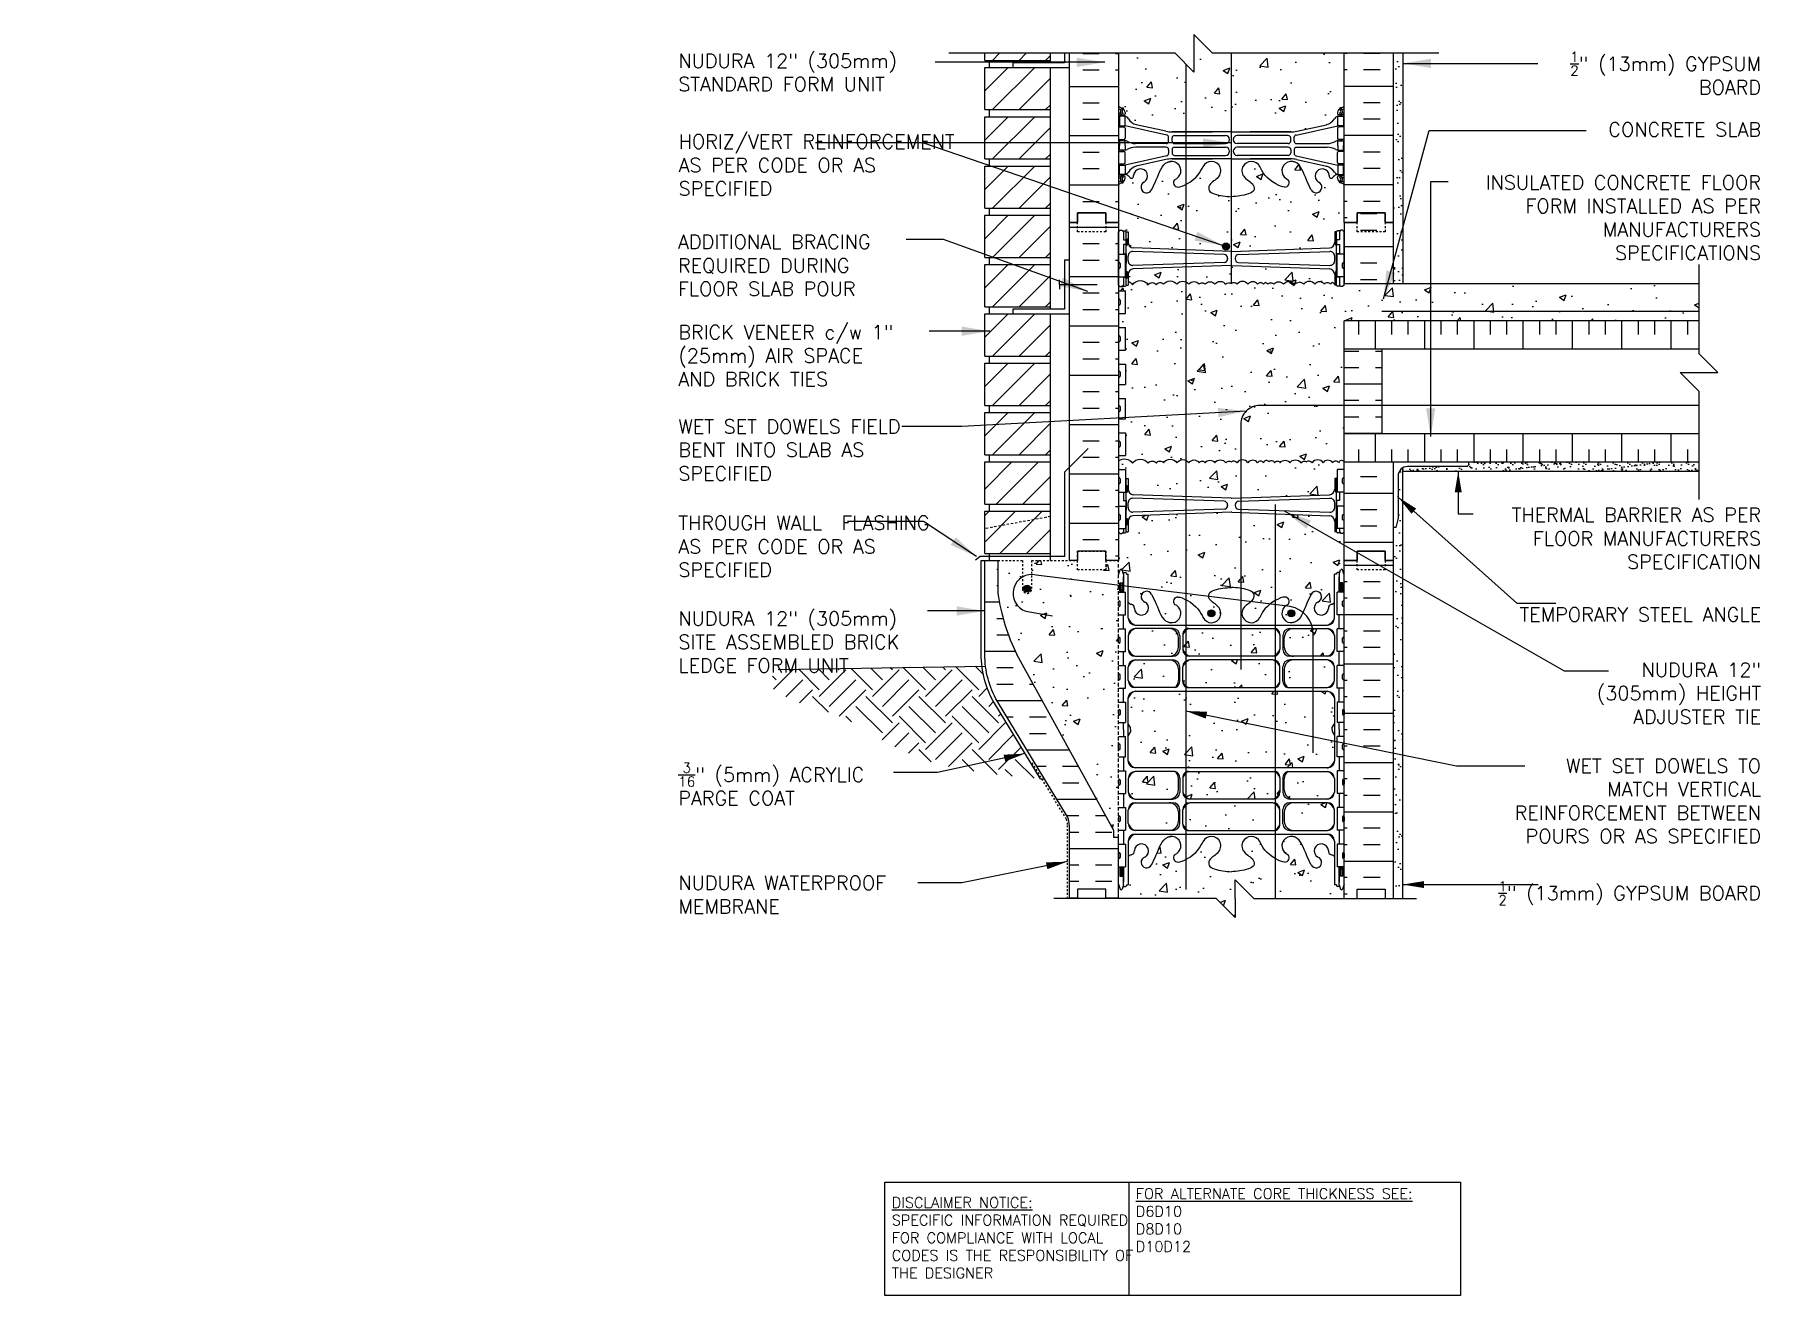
# Model space of a CAD drawing. Header units: inches. Extents: x 194.4 to 286.3, y 91.1 to 158.2.
import ezdxf

# ---------------------------------------------------------------- set-up
doc = ezdxf.new("R2010")
doc.units = ezdxf.units.IN
doc.header["$LTSCALE"] = 0.5
doc.header["$MEASUREMENT"] = 0
doc.linetypes.add('DASHED2', pattern=[0.375, 0.25, -0.125])
doc.linetypes.add('HIDDEN2', pattern=[0.1875, 0.125, -0.0625])
for name, color, linetype in [('HATCH', 12, 'Continuous'), ('Hidden2', 12, 'HIDDEN2'), ('line25', 2, 'Continuous'), ('LINE3', 3, 'Continuous'), ('LINE50', 5, 'Continuous'), ('LINE9', 9, 'Continuous'), ('TEXT', 4, 'Continuous'), ('Web_Edge', 9, 'Continuous')]:
    doc.layers.add(name, color=color, linetype=linetype)
doc.styles.add('DIM', font='romans.shx', dxfattribs={"width": 0.7})
doc.styles.add('ROMANS', font='romans.shx', dxfattribs={"height": 0.75})
doc.styles.get("Standard").update_dxf_attribs({"font": 'romans.shx', "height": 0.75})
doc.linetypes.add('STEEL', pattern='A,0.5,-0.2,["X",Standard,S=0.1,R=0,X=-0.1,Y=-0.05],-0.1', length=0.8)
doc.dimstyles.new('ext_12', dxfattribs={"dimscale": 12, "dimtxt": 0.09375, "dimasz": 0.09375, "dimexe": 0.09375, "dimexo": 0.0625, "dimgap": 0.0625, "dimtad": 1, "dimdec": 1, "dimzin": 2, "dimdsep": 46, "dimlunit": 4, "dimtxsty": 'DIM', "dimcen": 0.09, "dimdle": 0.09375, "dimclrt": 4, "dimadec": 0, "dimazin": 0, "dimtfac": 1, "dimtdec": 1, "dimtmove": 2, "dimatfit": 3, "dimfxl": 1, "dimfrac": 2, "dimtolj": 1, "dimtzin": 0, "dimarcsym": 0})
doc.dimstyles.new('ext_8', dxfattribs={"dimscale": 8, "dimtxt": 0.09375, "dimasz": 0.09375, "dimexe": 0.09375, "dimexo": 0.0625, "dimgap": 0.0625, "dimtad": 1, "dimdec": 1, "dimzin": 3, "dimdsep": 46, "dimlunit": 4, "dimtxsty": 'DIM', "dimcen": 0.09, "dimdle": 0.09375, "dimclrt": 4, "dimadec": 0, "dimazin": 0, "dimtfac": 1, "dimtdec": 1, "dimtmove": 2, "dimatfit": 3, "dimfxl": 1, "dimfrac": 2, "dimtolj": 1, "dimtzin": 0, "dimarcsym": 0})
pattern_1 = [(50, (0, 0), (3.5863, -0.31376), [0.375, -4.125]), (355, (0, 0), (-0.693757, 3.76096), [0.3, -3.3]), (100.4514, (0.299, -0.026), (2.892544, 3.4472), [0.3187, -3.50571]), (46.1842, (0, 1), (5.336207, -0.827596), [0.5625, -6.1875]), (96.6356, (0.4447, 0.931), (4.67331, 4.87059), [0.47805, -5.25857]), (351.1842, (0, 1), (4.67331, 4.87059), [0.45, -4.95]), (21, (0.5, 0.75), (2.984535, -2.013094), [0.375, -4.125]), (326, (0.5, 0.75), (1.216577, 3.62575), [0.3, -3.3]), (71.4514, (0.7487, 0.5822), (4.201112, 1.612656), [0.3187, -3.50571]), (37.5, (0, 0), (0.0607993, 1.6644693), [0, -3.26, 0, -3.35, 0, -3.3125]), (7.5, (0, 0), (1.315348, 1.972059), [0, -1.91, 0, -3.185, 0, -1.2625]), (327.5, (-1.115, 0), (2.669112, -0.1127744), [0, -1.25, 0, -3.9, 0, -5.175]), (317.5, (-1.615, 0), (2.915931, 0.500525), [0, -1.625, 0, -2.59, 0, -3.675])]

msp = doc.modelspace()

# ---------------------------------------------------------------- texts
at = {"layer": 'TEXT', "char_height": 0.75, "style": 'ROMANS'}
for s, insert, width, attachment_point in [('NUDURA 12" (305mm) STANDARD FORM UNIT', (228.659, 156.213), 13.9131, 4), ('\\A1; {\\H0.7x;\\S1/2;}" (13mm) GYPSUM BOARD', (286.294, 156.182), 12.17415, 6), ('\\A1; {\\H1x;CONCRETE SLAB}', (286.294, 153.177), 12.17415, 6), ('HORIZ/VERT REINFORCEMENT AS PER CODE OR AS SPECIFIED', (228.674, 151.285), 16.22436, 4), ('INSULATED CONCRETE FLOOR FORM INSTALLED AS PER MANUFACTURERS SPECIFICATIONS', (286.294, 148.485), 17.62644, 6), ('ADDITIONAL BRACING REQUIRED DURING FLOOR SLAB POUR', (228.644, 145.944), 12.17415, 4), ('BRICK VENEER c/w 1" (25mm) AIR SPACE AND BRICK TIES', (228.66, 141.14), 13.18701, 4), ('WET SET DOWELS FIELD BENT INTO SLAB AS SPECIFIED', (228.66, 136.123), 13.18701, 4), ('THROUGH WALL  FLASHING AS PER CODE OR AS SPECIFIED', (228.66, 130.986), 14.88549, 4), ('THERMAL BARRIER AS PER FLOOR MANUFACTURERS SPECIFICATION', (286.294, 131.413), 17.24655, 6), ('TEMPORARY STEEL ANGLE', (286.294, 127.365), 14.14028, 6), ('NUDURA 12" (305mm) SITE ASSEMBLED BRICK LEDGE FORM UNIT', (228.66, 125.898), 13.06052, 4), ('NUDURA 12" (305mm) HEIGHT ADJUSTER TIE', (286.294, 123.169), 12.17415, 6), ('\\A1;{\\H0.7x;\\S3/16;}" (5mm) ACRYLIC PARGE COAT', (228.66, 118.334), 12.36492, 4), ('\\A1;WET SET DOWELS TO MATCH VERTICAL REINFORCEMENT BETWEEN POURS OR AS SPECIFIED', (286.294, 117.432), 14.54505, 6), ('{\\H1x;NUDURA WATERPROOF MEMBRANE}', (228.66, 112.446), 13.69006, 4), ('\\A1; {\\H0.7x;\\S1/2;}" (13mm) GYPSUM BOARD', (286.294, 112.523), 14.54505, 6)]:
    msp.add_mtext(s, dxfattribs=dict(at, insert=insert, width=width, attachment_point=attachment_point))
at = {"layer": 'TEXT', "char_height": 0.5625, "attachment_point": 4}
for s, insert, width in [('{\\LFOR ALTERNATE CORE THICKNESS SEE:\\P}D6D10\\PD8D10\\PD10D12', (253.013, 95.121), 23.33295), ('{\\LDISCLAIMER NOTICE:}\\PSPECIFIC INFORMATION REQUIRED FOR COMPLIANCE WITH LOCAL CODES IS THE RESPONSIBILITY OF THE DESIGNER', (240.021, 94.181), 14.00235)]:
    msp.add_mtext(s, dxfattribs=dict(at, insert=insert, width=width))

# ---------------------------------------------------------------- hatches: boundary and pattern name
at = {"layer": 'HATCH'}
h = msp.add_hatch(dxfattribs=at)
h.set_pattern_fill('AR-CONC', color=256, scale=0.5)
h.set_pattern_definition(pattern_1)
h.paths.add_polyline_path([(252.099, 130.237), (251.411, 130.237), (251.411, 129.737), (249.911, 129.737), (249.911, 130.237), (249.474, 130.237), (247.474, 130.237), (247.474, 128.737, -1), (246.974, 128.737), (246.974, 130.237), (245.674, 130.237), (245.674, 128.487, 0.079579), (246.674, 125.237), (251.849, 115.862), (251.849, 115.487), (252.099, 115.487)])
h.paths.add_polyline_path([(263.863, 154.332), (263.953, 154.332, 0.088416), (264.099, 154.43), (264.099, 157.237), (257.099, 157.237), (256.099, 158.237), (256.099, 156.237), (255.099, 157.237), (252.099, 157.237), (252.099, 154.43, 0.088416), (252.245, 154.332), (252.335, 154.332), (252.335, 154.291, -0.249069), (252.445, 154.084), (252.445, 154.016, -0.414214), (252.382, 153.954), (252.335, 153.954), (252.335, 153.884), (252.44, 153.884, -0.155529), (252.615, 153.749, 0.180914), (253.033, 153.438), (254.614, 153.085, 0.054974), (254.941, 153.049), (258.099, 153.049), (261.256, 153.049, 0.054974), (261.583, 153.085), (263.164, 153.438, 0.180914), (263.582, 153.749, -0.155529), (263.758, 153.884), (263.863, 153.884), (263.863, 153.954), (263.815, 153.954, -0.414214), (263.753, 154.016), (263.753, 154.084, -0.249069), (263.863, 154.291)])
edge = h.paths.add_edge_path()
edge.add_line((264.099, 148.237), (264.099, 150.237))
edge.add_arc((263.753, 149.876), 0.5, 46.21089, 66.42182)
edge.add_line((263.953, 150.335), (263.863, 150.335))
edge.add_line((263.863, 150.335), (263.863, 150.376))
edge.add_arc((264.003, 150.584), 0.25, 180, 235.9442, ccw=False)
edge.add_line((263.753, 150.584), (263.753, 150.651))
edge.add_arc((263.815, 150.651), 0.0625, 90, 180, ccw=False)
edge.add_line((263.815, 150.714), (263.863, 150.714))
edge.add_line((263.863, 150.714), (263.863, 150.784))
edge.add_line((263.863, 150.784), (263.758, 150.784))
edge.add_arc((263.795, 150.434), 0.352, 96.12908, 141.53314)
edge.add_arc((263.418, 150.702), 0.113, 167.81557, 334.05694, ccw=False)
edge.add_arc((262.933, 150.707), 0.375, 2.92371, 239.86753)
edge.add_arc((262.613, 150.113), 0.3, -152.40303, 63.94252, ccw=False)
edge.add_spline(control_points=[(262.347, 149.974), (262.261, 150.141), (262.008, 150.631), (261.813, 151.312), (261.488, 151.443)], knot_values=[0, 0, 0, 0, 0.579211, 1.703896, 1.703896, 1.703896, 1.703896], degree=3, periodic=0)
edge.add_spline(control_points=[(261.488, 151.443), (261.438, 151.463), (261.384, 151.475), (261.327, 151.483)], knot_values=[1.703896, 1.703896, 1.703896, 1.703896, 1.875321, 1.875321, 1.875321, 1.875321], degree=3, periodic=0)
edge.add_arc((261.286, 150.985), 0.5, 85.29258, 251.79367)
edge.add_arc((260.94, 150.36), 0.242, -90, 38.23271, ccw=False)
edge.add_spline(control_points=[(260.94, 150.118), (260.819, 150.116), (259.999, 150.468), (259.754, 150.915), (259.615, 151.195)], knot_values=[0.038125, 0.038125, 0.038125, 0.038125, 0.320663, 1.237398, 1.237398, 1.237398, 1.237398], degree=3, periodic=0)
edge.add_spline(control_points=[(259.615, 151.195), (259.612, 151.201), (259.609, 151.208), (259.606, 151.214)], knot_values=[1.237398, 1.237398, 1.237398, 1.237398, 1.258119, 1.258119, 1.258119, 1.258119], degree=3, periodic=0)
edge.add_arc((259.161, 150.985), 0.5, 28.0183, 224.18751)
edge.add_spline(control_points=[(258.803, 150.637), (258.91, 150.474), (259.27, 150.383), (259.347, 149.887), (258.799, 149.652), (258.395, 149.623), (258.099, 149.602)], knot_values=[0.229407, 0.229407, 0.229407, 0.229407, 0.844432, 1.128849, 1.464331, 2.389004, 2.389004, 2.389004, 2.389004], degree=3, periodic=0)
edge.add_spline(control_points=[(258.099, 149.602), (257.802, 149.623), (257.398, 149.652), (256.85, 149.887), (256.927, 150.383), (257.287, 150.474), (257.395, 150.637)], knot_values=[0.229407, 0.229407, 0.229407, 0.229407, 1.15408, 1.489562, 1.773979, 2.389004, 2.389004, 2.389004, 2.389004], degree=3, periodic=0)
edge.add_arc((257.036, 150.985), 0.5, 315.81249, 511.9817)
edge.add_spline(control_points=[(256.592, 151.214), (256.589, 151.208), (256.585, 151.201), (256.582, 151.195)], knot_values=[1.237398, 1.237398, 1.237398, 1.237398, 1.258119, 1.258119, 1.258119, 1.258119], degree=3, periodic=0)
edge.add_spline(control_points=[(256.582, 151.195), (256.443, 150.915), (256.198, 150.468), (255.378, 150.116), (255.257, 150.118)], knot_values=[0.038125, 0.038125, 0.038125, 0.038125, 0.95486, 1.237398, 1.237398, 1.237398, 1.237398], degree=3, periodic=0)
edge.add_arc((255.257, 150.36), 0.242, 141.76729, 270, ccw=False)
edge.add_arc((254.911, 150.985), 0.5, 288.20633, 454.70742)
edge.add_spline(control_points=[(254.87, 151.483), (254.813, 151.475), (254.759, 151.463), (254.709, 151.443)], knot_values=[1.703896, 1.703896, 1.703896, 1.703896, 1.875321, 1.875321, 1.875321, 1.875321], degree=3, periodic=0)
edge.add_spline(control_points=[(254.709, 151.443), (254.384, 151.312), (254.189, 150.631), (253.936, 150.141), (253.85, 149.974)], knot_values=[0, 0, 0, 0, 1.124685, 1.703896, 1.703896, 1.703896, 1.703896], degree=3, periodic=0)
edge.add_arc((253.585, 150.113), 0.3, 116.05748, 333.05649, ccw=False)
edge.add_arc((253.265, 150.707), 0.375, 300.13247, 537.07629)
edge.add_arc((252.779, 150.702), 0.113, -154.05694, 12.18443, ccw=False)
edge.add_arc((252.402, 150.434), 0.352, 38.46686, 83.87092)
edge.add_line((252.44, 150.784), (252.335, 150.784))
edge.add_line((252.335, 150.784), (252.335, 150.714))
edge.add_line((252.335, 150.714), (252.382, 150.714))
edge.add_arc((252.382, 150.651), 0.0625, 0, 90, ccw=False)
edge.add_line((252.445, 150.651), (252.445, 150.584))
edge.add_arc((252.195, 150.584), 0.25, 304.0558, 360, ccw=False)
edge.add_line((252.335, 150.376), (252.335, 150.335))
edge.add_line((252.335, 150.335), (252.245, 150.335))
edge.add_arc((252.445, 149.876), 0.5, 113.57818, 133.78911)
edge.add_line((252.099, 150.237), (252.099, 148.237))
edge.add_line((252.099, 148.237), (252.099, 147.736))
edge.add_line((252.099, 147.736), (252.179, 147.816))
edge.add_line((252.179, 147.816), (252.269, 147.816))
edge.add_line((252.269, 147.816), (252.299, 147.786))
edge.add_line((252.299, 147.786), (252.449, 147.786))
edge.add_arc((252.449, 147.736), 0.05, 0, 90, ccw=False)
edge.add_line((252.499, 147.736), (252.599, 147.736))
edge.add_line((252.599, 147.736), (252.599, 147.175))
edge.add_arc((252.899, 147.175), 0.3, 180, 265.24257)
edge.add_line((252.874, 146.876), (258.082, 146.692))
edge.add_arc((258.099, 146.891), 0.2, 265.24257, 270)
edge.add_arc((258.099, 146.891), 0.2, 270, 274.75743)
edge.add_line((258.115, 146.692), (263.323, 146.876))
edge.add_arc((263.299, 147.175), 0.3, 274.75743, 360)
edge.add_line((263.599, 147.175), (263.599, 147.736))
edge.add_line((263.599, 147.736), (263.699, 147.736))
edge.add_arc((263.749, 147.736), 0.05, 90, 180, ccw=False)
edge.add_line((263.749, 147.786), (263.899, 147.786))
edge.add_line((263.899, 147.786), (263.929, 147.816))
edge.add_line((263.929, 147.816), (264.019, 147.816))
edge.add_line((264.019, 147.816), (264.099, 147.736))
edge.add_line((264.099, 147.736), (264.099, 148.237))
h.paths.add_polyline_path([(263.323, 145.755), (258.115, 145.939, 0.020761), (258.099, 145.94, 0.020761), (258.082, 145.939), (252.874, 145.755, 0.390098), (252.599, 145.456), (252.599, 145.115, -0.121296), (252.84, 144.919, -0.520567), (253.666, 144.919, -0.520567), (254.104, 144.919, -0.520567), (254.493, 144.943, -0.520567), (255.197, 144.943, -0.520567), (255.829, 144.943, -0.520567), (256.388, 144.943, -0.520567), (256.704, 144.943, -0.520567), (257.215, 144.943, -0.520567), (257.798, 144.943, -0.358767), (258.099, 144.987, -0.358767), (258.399, 144.943, -0.520567), (258.983, 144.943, -0.520567), (259.493, 144.943, -0.520567), (259.809, 144.943, -0.115213), (259.924, 145.046, -0.115213), (260.04, 144.943, -0.520567), (260.356, 144.943, -0.520567), (260.866, 144.943, -0.520567), (261.45, 144.943, -0.11209), (261.702, 145.049, -0.11209), (261.954, 144.943, -0.520567), (262.538, 144.943, -0.520567), (263.048, 144.943, -0.520567), (263.364, 144.943, -0.115213), (263.479, 145.046, -0.115213), (263.595, 144.943, -0.007884), (263.599, 144.948), (263.599, 145.456, 0.390098)])
h.paths.add_polyline_path([(264.099, 142.987), (282.994, 142.987), (282.994, 144.987), (264.099, 144.987), (264.099, 144.896), (264.019, 144.816), (263.929, 144.816), (263.899, 144.846), (263.749, 144.846, -0.414214), (263.699, 144.896), (263.599, 144.896), (263.599, 144.938, 0.119893), (263.479, 145.046, 0.115213), (263.364, 144.943, 0.520567), (263.048, 144.943, 0.520567), (262.538, 144.943, 0.520567), (261.954, 144.943, 0.11209), (261.702, 145.049, 0.11209), (261.45, 144.943, 0.520567), (260.866, 144.943, 0.520567), (260.356, 144.943, 0.520567), (260.04, 144.943, 0.115213), (259.924, 145.046, 0.115213), (259.809, 144.943, 0.520567), (259.493, 144.943, 0.520567), (258.983, 144.943, 0.520567), (258.399, 144.943, 0.358767), (258.099, 144.987, 0.358767), (257.798, 144.943, 0.520567), (257.215, 144.943, 0.520567), (256.704, 144.943, 0.520567), (256.388, 144.943, 0.520567), (255.829, 144.943, 0.520567), (255.197, 144.943, 0.520567), (254.493, 144.943, 0.520567), (254.104, 144.919, 0.520567), (253.666, 144.919, 0.520567), (252.84, 144.919, 0.121296), (252.599, 145.115), (252.599, 144.896), (252.499, 144.896, -0.414214), (252.449, 144.846), (252.299, 144.846), (252.269, 144.816), (252.179, 144.816), (252.099, 144.896), (252.099, 144.592), (252.464, 144.592), (252.464, 143.392), (252.099, 143.392), (252.099, 142.642), (252.464, 142.642), (252.464, 141.442), (252.099, 141.442), (252.099, 140.692), (252.464, 140.692), (252.464, 139.612), (252.099, 139.612), (252.099, 138.862), (252.464, 138.862), (252.464, 137.782), (252.099, 137.782), (252.099, 137.032), (252.464, 137.032), (252.464, 135.832), (252.099, 135.832), (252.099, 135.551, -0.412831), (252.84, 135.419, -0.520567), (253.666, 135.419, -0.520567), (254.104, 135.419, -0.520567), (254.493, 135.443, -0.520567), (255.197, 135.443, -0.520567), (255.829, 135.443, -0.520567), (256.388, 135.443, -0.520567), (256.704, 135.443, -0.520567), (257.215, 135.443, -0.520567), (257.798, 135.443, -0.358767), (258.099, 135.487, -0.358767), (258.399, 135.443, -0.520567), (258.983, 135.443, -0.520567), (259.493, 135.443, -0.520567), (259.809, 135.443, -0.606632), (260.099, 135.487, -0.606632), (260.388, 135.443, -0.520567), (260.704, 135.443, -0.520567), (261.215, 135.443, -0.520567), (261.798, 135.443, -0.358767), (262.099, 135.487, -0.358767), (262.399, 135.443, -0.520567), (262.983, 135.443, -0.520567), (263.493, 135.443, -0.520567), (263.809, 135.443, -0.606632), (264.099, 135.487), (264.099, 136.987), (264.099, 141.487)])
h.paths.add_polyline_path([(263.599, 134.599), (263.699, 134.599, -0.327813), (263.734, 134.647), (263.734, 135.082), (264.099, 135.082), (264.099, 135.487, 0.606632), (263.809, 135.443, 0.520567), (263.493, 135.443, 0.520567), (262.983, 135.443, 0.520567), (262.399, 135.443, 0.358767), (262.099, 135.487, 0.358767), (261.798, 135.443, 0.520567), (261.215, 135.443, 0.520567), (260.704, 135.443, 0.520567), (260.388, 135.443, 0.606632), (260.099, 135.487, 0.606632), (259.809, 135.443, 0.520567), (259.493, 135.443, 0.520567), (258.983, 135.443, 0.520567), (258.399, 135.443, 0.358767), (258.099, 135.487, 0.358767), (257.798, 135.443, 0.520567), (257.215, 135.443, 0.520567), (256.704, 135.443, 0.520567), (256.388, 135.443, 0.520567), (255.829, 135.443, 0.520567), (255.197, 135.443, 0.520567), (254.493, 135.443, 0.520567), (254.104, 135.419, 0.520567), (253.666, 135.419, 0.520567), (252.84, 135.419, 0.412831), (252.099, 135.551), (252.099, 135.082), (252.464, 135.082), (252.464, 134.647, -0.327813), (252.499, 134.599), (252.599, 134.599), (252.599, 134.038, 0.390098), (252.874, 133.739), (258.082, 133.555, 0.020761), (258.099, 133.555, 0.020761), (258.115, 133.555), (263.323, 133.739, 0.390098), (263.599, 134.038)])
h = msp.add_hatch(dxfattribs=at)
h.set_pattern_fill('AR-SAND', color=256, scale=0.5, style=0)
h.set_pattern_definition([(37.5, (68.9658, 2.5775), (-0.0314967, 0.963412), [0, -0.76, 0, -0.85, 0, -0.8125]), (7.5, (68.9658, 2.5775), (0.8848884, 1.411073), [0, -0.41, 0, -0.685, 0, -0.2625]), (327.5, (68.3508, 2.5775), (1.557071, 0.0028295), [0, -0.25, 0, -0.9, 0, -1.175]), (317.5, (68.3508, 2.5775), (1.503063, 0.438838), [0, -0.125, 0, -0.59, 0, -0.675])])
h.paths.add_polyline_path([(266.724, 144.987), (267.224, 144.987), (267.224, 157.237), (266.724, 157.237), (266.724, 148.237)])
h = msp.add_hatch(dxfattribs=at)
h.set_pattern_fill('INSUL', color=256, scale=7, style=0)
h.set_pattern_definition([(0, (-2674.063, -266.7722), (0, 2.625), []), (0, (-2674.063, -265.8972), (0, 2.625), [0.875, -0.875]), (0, (-2674.063, -265.0222), (0, 2.625), [0.875, -0.875])])
h.paths.add_polyline_path([(249.474, 130.237), (249.911, 130.237), (249.911, 130.737), (251.411, 130.737), (251.411, 130.237), (252.099, 130.237), (252.099, 148.237), (251.411, 148.237), (251.411, 148.737), (249.911, 148.737), (249.911, 148.237), (249.474, 148.237)])
h = msp.add_hatch(dxfattribs=at)
h.set_pattern_fill('INSUL', color=256, scale=7, style=0)
h.set_pattern_definition([(0, (68.9658, 2.5775), (0, 2.625), []), (0, (68.9658, 3.4525), (0, 2.625), [0.875, -0.875]), (0, (68.9658, 4.3275), (0, 2.625), [0.875, -0.875])])
h.paths.add_polyline_path([(266.724, 148.237), (266.286, 148.237), (266.286, 148.737), (264.786, 148.737), (264.786, 148.237), (264.099, 148.237), (264.099, 144.987), (266.724, 144.987)])
h.paths.add_polyline_path([(266.724, 135.487), (264.099, 135.487), (264.099, 130.237), (264.786, 130.237), (264.786, 130.737), (266.286, 130.737), (266.286, 130.237), (266.724, 130.237)])
h = msp.add_hatch(dxfattribs=at)
h.set_pattern_fill('INSUL', color=256, scale=7, angle=90, style=0)
h.set_pattern_definition([(90, (66.2616, 5.7613), (-2.625, 2e-16), []), (90, (65.3866, 5.7613), (-2.625, 2e-16), [0.875, -0.875]), (90, (64.5116, 5.7613), (-2.625, 2e-16), [0.875, -0.875])])
h.paths.add_polyline_path([(282.994, 142.987), (264.099, 142.987), (264.099, 141.487), (282.994, 141.487)])
h.paths.add_polyline_path([(282.994, 135.487), (282.994, 136.987), (264.099, 136.987), (264.099, 135.487)])
h = msp.add_hatch(dxfattribs=at)
h.set_pattern_fill('INSUL', color=256, scale=7)
h.set_pattern_definition([(0, (66.2616, 5.7613), (0, 2.625), []), (0, (66.2616, 6.6363), (0, 2.625), [0.875, -0.875]), (0, (66.2616, 7.5113), (0, 2.625), [0.875, -0.875])])
h.paths.add_polyline_path([(266.099, 138.487), (264.099, 138.487), (264.099, 136.987), (266.099, 136.987)])
h.paths.add_polyline_path([(266.099, 141.487), (264.099, 141.487), (264.099, 138.487), (266.099, 138.487)])
h = msp.add_hatch(dxfattribs=at)
h.set_pattern_fill('AR-SAND', color=256, scale=0.5, style=0)
h.set_pattern_definition([(37.5, (65.8014, 0.99555), (-0.0314967, 0.963412), [0, -0.76, 0, -0.85, 0, -0.8125]), (7.5, (65.8014, 0.9956), (0.8848884, 1.411073), [0, -0.41, 0, -0.685, 0, -0.2625]), (327.5, (65.1864, 0.99555), (1.557071, 0.0028295), [0, -0.25, 0, -0.9, 0, -1.175]), (317.5, (65.1864, 0.9956), (1.503063, 0.438838), [0, -0.125, 0, -0.59, 0, -0.675])])
h.paths.add_polyline_path([(267.224, 135.17, 0.267949), (266.974, 134.737), (266.974, 132.487), (266.849, 131.987), (266.724, 131.987), (266.724, 130.237), (266.724, 112.241), (267.224, 112.242)])
h = msp.add_hatch(dxfattribs=at)
h.set_pattern_fill('AR-SAND', color=256, scale=0.25, style=0)
h.set_pattern_definition([(37.5, (65.80143, 0.99555), (-0.01574834, 0.48170594), [0, -0.38, 0, -0.425, 0, -0.40625]), (7.5, (65.80143, 0.99555), (0.4424442, 0.7055365), [0, -0.205, 0, -0.3425, 0, -0.13125]), (327.5, (65.49393, 0.99555), (0.77853547, 0.00141476), [0, -0.125, 0, -0.45, 0, -0.5875]), (317.5, (65.49393, 0.99555), (0.7515317, 0.2194189), [0, -0.0625, 0, -0.295, 0, -0.3375])])
h.paths.add_polyline_path([(282.994, 134.987), (282.994, 135.487), (270.724, 135.487), (270.724, 135.362, -0.414214), (270.599, 135.237), (267.474, 135.237, 0.131652), (267.224, 135.17), (267.224, 134.987)])
h = msp.add_hatch(dxfattribs=at)
h.set_pattern_fill('AR-CONC', color=256, scale=0.5)
h.set_pattern_definition(pattern_1)
edge = h.paths.add_edge_path()
edge.add_line((264.099, 130.237), (264.099, 131.759))
edge.add_line((264.099, 131.759), (264.019, 131.679))
edge.add_line((264.019, 131.679), (263.929, 131.679))
edge.add_line((263.929, 131.679), (263.899, 131.709))
edge.add_line((263.899, 131.709), (263.749, 131.709))
edge.add_arc((263.749, 131.759), 0.05, 180, 270, ccw=False)
edge.add_line((263.699, 131.759), (263.599, 131.759))
edge.add_line((263.599, 131.759), (263.599, 132.32))
edge.add_arc((263.299, 132.32), 0.3, 0, 85.24257)
edge.add_line((263.323, 132.619), (258.115, 132.803))
edge.add_arc((258.099, 132.603), 0.2, 85.24257, 90)
edge.add_arc((258.099, 132.603), 0.2, 90, 94.75743)
edge.add_line((258.082, 132.803), (252.874, 132.619))
edge.add_arc((252.899, 132.32), 0.3, 94.75743, 180)
edge.add_line((252.599, 132.32), (252.599, 131.759))
edge.add_line((252.599, 131.759), (252.499, 131.759))
edge.add_arc((252.449, 131.759), 0.05, -90, 0, ccw=False)
edge.add_line((252.449, 131.709), (252.299, 131.709))
edge.add_line((252.299, 131.709), (252.269, 131.679))
edge.add_line((252.269, 131.679), (252.179, 131.679))
edge.add_line((252.179, 131.679), (252.099, 131.759))
edge.add_line((252.099, 131.759), (252.099, 130.237))
edge.add_line((252.099, 130.237), (252.099, 129.478))
edge.add_line((252.099, 129.478), (252.184, 129.739))
edge.add_arc((252.234, 129.712), 0.0567, 28.07249, 151.92751, ccw=False)
edge.add_line((252.284, 129.739), (252.332, 129.589))
edge.add_line((252.332, 129.589), (252.459, 129.589))
edge.add_arc((252.459, 129.539), 0.05, 0, 90, ccw=False)
edge.add_line((252.509, 129.539), (252.509, 129.509))
edge.add_line((252.509, 129.509), (252.609, 129.509))
edge.add_line((252.609, 129.509), (252.609, 128.019))
edge.add_arc((252.783, 128.096), 0.19, 203.63161, 265.69645)
edge.add_arc((252.739, 127.708), 0.2, -7.10714, 81.61996, ccw=False)
edge.add_arc((253.313, 127.702), 0.375, 182.92371, 419.86753)
edge.add_arc((253.586, 128.307), 0.293, 25.79839, 253.07312, ccw=False)
edge.add_spline(control_points=[(253.85, 128.435), (253.936, 128.268), (254.189, 127.778), (254.384, 127.097), (254.709, 126.967)], knot_values=[0, 0, 0, 0, 0.579211, 1.703896, 1.703896, 1.703896, 1.703896], degree=3, periodic=0)
edge.add_spline(control_points=[(254.709, 126.967), (254.759, 126.947), (254.813, 126.934), (254.87, 126.926)], knot_values=[1.703896, 1.703896, 1.703896, 1.703896, 1.875321, 1.875321, 1.875321, 1.875321], degree=3, periodic=0)
edge.add_arc((254.911, 127.424), 0.5, 265.29258, 431.79367)
edge.add_arc((255.257, 128.049), 0.242, 90, 218.23271, ccw=False)
edge.add_spline(control_points=[(255.257, 128.291), (255.378, 128.293), (256.198, 127.941), (256.443, 127.494), (256.582, 127.214)], knot_values=[0.038125, 0.038125, 0.038125, 0.038125, 0.320663, 1.237398, 1.237398, 1.237398, 1.237398], degree=3, periodic=0)
edge.add_arc((257.036, 127.424), 0.5, 204.81899, 404.18751)
edge.add_spline(control_points=[(257.395, 127.773), (257.287, 127.936), (256.927, 128.026), (256.85, 128.522), (257.398, 128.758), (257.802, 128.786), (258.099, 128.807)], knot_values=[0.229407, 0.229407, 0.229407, 0.229407, 0.844432, 1.128849, 1.464331, 2.389004, 2.389004, 2.389004, 2.389004], degree=3, periodic=0)
edge.add_spline(control_points=[(258.099, 128.807), (258.395, 128.786), (258.799, 128.758), (259.347, 128.522), (259.27, 128.026), (258.91, 127.936), (258.803, 127.773)], knot_values=[0.229407, 0.229407, 0.229407, 0.229407, 1.15408, 1.489562, 1.773979, 2.389004, 2.389004, 2.389004, 2.389004], degree=3, periodic=0)
edge.add_arc((259.161, 127.424), 0.5, 135.81249, 335.18101)
edge.add_spline(control_points=[(259.615, 127.214), (259.754, 127.494), (259.999, 127.941), (260.819, 128.293), (260.94, 128.291)], knot_values=[0.038125, 0.038125, 0.038125, 0.038125, 0.95486, 1.237398, 1.237398, 1.237398, 1.237398], degree=3, periodic=0)
edge.add_arc((260.94, 128.049), 0.242, -38.23271, 90, ccw=False)
edge.add_arc((261.286, 127.424), 0.5, 108.20633, 274.70742)
edge.add_spline(control_points=[(261.327, 126.926), (261.384, 126.934), (261.438, 126.947), (261.488, 126.967)], knot_values=[1.703896, 1.703896, 1.703896, 1.703896, 1.875321, 1.875321, 1.875321, 1.875321], degree=3, periodic=0)
edge.add_spline(control_points=[(261.488, 126.967), (261.813, 127.097), (262.008, 127.778), (262.261, 128.268), (262.347, 128.435)], knot_values=[0, 0, 0, 0, 1.124685, 1.703896, 1.703896, 1.703896, 1.703896], degree=3, periodic=0)
edge.add_arc((262.611, 128.307), 0.293, -73.07312, 154.20161, ccw=False)
edge.add_arc((262.885, 127.702), 0.375, 120.13247, 357.07629)
edge.add_arc((263.458, 127.708), 0.2, 98.3788, 187.10714, ccw=False)
edge.add_arc((263.414, 128.096), 0.19, 274.30609, 336.37031)
edge.add_line((263.589, 128.019), (263.589, 129.509))
edge.add_line((263.589, 129.509), (263.689, 129.509))
edge.add_line((263.689, 129.509), (263.689, 129.539))
edge.add_arc((263.739, 129.539), 0.05, 90, 180, ccw=False)
edge.add_line((263.739, 129.589), (263.865, 129.589))
edge.add_line((263.865, 129.589), (263.914, 129.739))
edge.add_arc((263.964, 129.712), 0.0567, 28.07249, 151.92751, ccw=False)
edge.add_line((264.014, 129.739), (264.099, 129.478))
edge.add_line((264.099, 129.478), (264.099, 130.237))
h = msp.add_hatch(dxfattribs=at)
h.set_pattern_fill('INSUL', color=256, scale=7, style=0)
h.set_pattern_definition([(180, (3190.2602, -284.7722), (0, 2.625), []), (180, (3190.2602, -283.8972), (0, 2.625), [0.875, -0.875]), (180, (3190.2602, -283.0222), (0, 2.625), [0.875, -0.875])])
h.paths.add_polyline_path([(266.724, 112.237), (266.286, 112.237), (266.286, 112.737), (264.786, 112.737), (264.786, 112.237), (264.099, 112.237), (264.099, 130.237), (264.786, 130.237), (264.786, 130.737), (266.286, 130.737), (266.286, 130.237), (266.724, 130.237)])
h = msp.add_hatch(dxfattribs=at)
h.set_pattern_fill('INSUL', color=256, scale=7, style=0)
h.set_pattern_definition([(0, (-2750.3922, -310.345), (0, 2.625), []), (0, (-2750.3922, -309.47), (0, 2.625), [0.875, -0.875]), (0, (-2750.3922, -308.595), (0, 2.625), [0.875, -0.875])])
h.paths.add_polyline_path([(246.674, 125.237, -0.079579), (245.674, 128.487), (245.674, 130.237), (244.974, 130.237), (244.974, 125.237, 0.131652), (245.643, 122.737), (249.381, 116.587, -0.10438), (249.474, 116.112), (249.474, 112.237), (249.911, 112.237), (249.911, 112.737), (251.411, 112.737), (251.411, 112.237), (252.099, 112.237), (252.099, 115.487), (251.849, 115.487), (251.849, 115.862)])
h = msp.add_hatch(dxfattribs=at)
h.set_pattern_fill('AR-CONC', color=256, scale=0.5, style=0)
h.paths.add_polyline_path([(194.766, 126.208, -1), (194.391, 126.208, -1)], flags=17)
h = msp.add_hatch(dxfattribs=at)
h.set_pattern_fill('AR-CONC', color=256, scale=0.5)
h.set_pattern_definition(pattern_1)
h.paths.add_polyline_path([(260.686, 125.511, -0.414214), (260.311, 125.136), (255.886, 125.136, -0.414214), (255.511, 125.511), (255.511, 126.279, -0.18144), (255.605, 126.527, -0.234276), (255.81, 126.612), (260.387, 126.612, -0.234774), (260.593, 126.527, -0.181221), (260.686, 126.28)])
h.paths.add_polyline_path([(260.686, 124.57, 0.225652), (260.311, 124.945), (255.886, 124.945, 0.225652), (255.511, 124.57), (255.511, 123.802, 0.185301), (255.81, 123.469), (260.387, 123.469, 0.185301), (260.686, 123.802)])
h.paths.add_polyline_path([(263.589, 124.57, 0.225652), (263.214, 124.945), (261.413, 124.945, 0.410093), (260.913, 124.452), (260.914, 123.855, 0.24677), (261.108, 123.469), (263.214, 123.469, 0.225652), (263.589, 123.844)])
h.paths.add_polyline_path([(263.589, 126.237, 0.225652), (263.214, 126.612), (261.413, 126.612, 0.406005), (260.914, 126.126), (260.913, 125.629, 0.410093), (261.413, 125.136), (263.214, 125.136, 0.225652), (263.589, 125.511)])
h.paths.add_polyline_path([(255.284, 126.126, 0.406005), (254.784, 126.612), (252.984, 126.612, 0.225652), (252.609, 126.237), (252.609, 125.511, 0.225652), (252.984, 125.136), (254.784, 125.136, 0.410093), (255.284, 125.629)])
h.paths.add_polyline_path([(254.784, 124.945), (252.984, 124.945, 0.225652), (252.609, 124.57), (252.609, 123.844, 0.225652), (252.984, 123.469), (255.089, 123.469, 0.24677), (255.284, 123.855), (255.284, 124.452, 0.410093)])
h.paths.add_polyline_path([(260.686, 116.964, 0.225652), (260.311, 117.339), (255.886, 117.339, 0.225652), (255.511, 116.964), (255.511, 116.196, 0.185301), (255.81, 115.863), (260.387, 115.863, 0.185301), (260.686, 116.196)])
h.paths.add_polyline_path([(260.686, 118.673, 0.185301), (260.387, 119.006), (255.81, 119.006, 0.185301), (255.511, 118.673), (255.511, 117.905, 0.225652), (255.886, 117.53), (260.311, 117.53, 0.225652), (260.686, 117.905)])
h.paths.add_polyline_path([(263.589, 118.631, 0.225652), (263.214, 119.006), (261.108, 119.006, 0.24677), (260.914, 118.62), (260.913, 118.023, 0.410093), (261.413, 117.53), (263.214, 117.53, 0.225652), (263.589, 117.905)])
h.paths.add_polyline_path([(263.214, 117.339), (261.413, 117.339, 0.410093), (260.913, 116.846), (260.914, 116.349, 0.406005), (261.413, 115.863), (263.214, 115.863, 0.225652), (263.589, 116.238), (263.589, 116.964, 0.225652)])
h.paths.add_polyline_path([(255.284, 116.846, 0.410093), (254.784, 117.339), (252.984, 117.339, 0.225652), (252.609, 116.964), (252.609, 116.238, 0.225652), (252.984, 115.863), (254.784, 115.863, 0.406005), (255.284, 116.349)])
h.paths.add_polyline_path([(255.284, 118.62, 0.24677), (255.089, 119.006), (252.984, 119.006, 0.225652), (252.609, 118.631), (252.609, 117.905, 0.225652), (252.984, 117.53), (254.784, 117.53, 0.410093), (255.284, 118.023)])
h = msp.add_hatch(dxfattribs=at)
h.set_pattern_fill('EARTH', color=256, scale=8, angle=45, style=0)
h.set_pattern_definition([(45, (141.0561, 45.5724), (2e-16, 2.828427), [2, -2]), (45, (140.5258, 46.1027), (2e-16, 2.828427), [2, -2]), (45, (139.9955, 46.633), (2e-16, 2.828427), [2, -2]), (135, (139.9955, 46.9866), (-2.828427, 4e-16), [2, -2]), (135, (140.5258, 47.517), (-2.828427, 4e-16), [2, -2]), (135, (141.0561, 48.0473), (-2.828427, 4e-16), [2, -2])])
h.paths.add_polyline_path([(245.482, 122.642, -0.100997), (244.824, 124.609), (241.247, 124.55), (236.784, 122.113), (236.916, 122.068), (237.128, 121.989), (237.342, 121.902), (237.557, 121.805), (237.773, 121.699), (237.99, 121.585), (238.207, 121.466), (238.424, 121.341), (238.639, 121.214), (238.852, 121.085), (239.064, 120.955), (239.273, 120.827), (239.486, 120.698), (239.708, 120.569), (239.944, 120.437), (240.203, 120.301), (240.488, 120.162), (240.806, 120.017), (241.164, 119.865), (241.571, 119.706), (242.049, 119.542), (242.627, 119.376), (243.33, 119.21), (244.185, 119.048), (245.219, 118.892), (246.46, 118.745), (247.933, 118.609)])
h.paths.add_polyline_path([(233.977, 124.074), (232.875, 124.074), (232.891, 124.059), (233.075, 123.894), (233.261, 123.737), (233.449, 123.586), (233.64, 123.443), (233.833, 123.309), (234.029, 123.183), (234.228, 123.067), (234.429, 122.959), (234.631, 122.86), (234.836, 122.768), (235.041, 122.683), (235.248, 122.604), (235.455, 122.53), (235.662, 122.461), (235.87, 122.396), (236.078, 122.333), (236.286, 122.271), (236.495, 122.207), (236.705, 122.14), (236.784, 122.113), (241.247, 124.55), (233.977, 124.428)])
h = msp.add_hatch(dxfattribs=at)
h.set_pattern_fill('AR-CONC', color=256, scale=0.5)
h.set_pattern_definition([(50, (-23.9998, -3e-11), (3.5863, -0.31376), [0.375, -4.125]), (355, (-23.9998, -3e-11), (-0.693757, 3.76096), [0.3, -3.3]), (100.4514, (-23.701, -0.026), (2.892544, 3.4472), [0.3187, -3.50571]), (46.1842, (-23.9998, 1), (5.336207, -0.827596), [0.5625, -6.1875]), (96.6356, (-23.555, 0.931), (4.67331, 4.87059), [0.47805, -5.25857]), (351.1842, (-24, 1), (4.67331, 4.87059), [0.45, -4.95]), (21, (-23.4998, 0.75), (2.984535, -2.013094), [0.375, -4.125]), (326, (-23.4998, 0.75), (1.216577, 3.62575), [0.3, -3.3]), (71.4514, (-23.251, 0.5822), (4.20111, 1.612656), [0.3187, -3.50571]), (37.5, (-23.9998, -3e-11), (0.0607993, 1.6644693), [0, -3.26, 0, -3.35, 0, -3.3125]), (7.5, (-23.9998, -3e-11), (1.315348, 1.972059), [0, -1.91, 0, -3.185, 0, -1.2625]), (327.5, (-25.1148, -3e-11), (2.669112, -0.1127744), [0, -1.25, 0, -3.9, 0, -5.175]), (317.5, (-25.6148, -3e-11), (2.91593, 0.500525), [0, -1.625, 0, -2.59, 0, -3.675])])
h.paths.add_polyline_path([(263.589, 122.906, 0.414203), (263.214, 123.281), (252.984, 123.281, 0.414225), (252.609, 122.906), (252.609, 119.568, 0.414203), (252.984, 119.193), (263.214, 119.193, 0.414225), (263.589, 119.568)])
h = msp.add_hatch(dxfattribs=at)
h.set_pattern_fill('AR-CONC', color=256, scale=0.5)
h.set_pattern_definition(pattern_1)
edge = h.paths.add_edge_path()
edge.add_arc((263.414, 114.379), 0.19, 23.62969, 85.69391)
edge.add_arc((263.458, 114.767), 0.2, 172.89286, 261.6212, ccw=False)
edge.add_arc((262.885, 114.773), 0.375, 2.92371, 239.86753)
edge.add_arc((262.611, 114.168), 0.293, -154.20161, 73.07312, ccw=False)
edge.add_spline(control_points=[(262.347, 114.04), (262.261, 114.207), (262.008, 114.697), (261.813, 115.378), (261.488, 115.508)], knot_values=[0, 0, 0, 0, 0.579211, 1.703896, 1.703896, 1.703896, 1.703896], degree=3, periodic=0)
edge.add_spline(control_points=[(261.488, 115.508), (261.438, 115.528), (261.384, 115.54), (261.327, 115.549)], knot_values=[1.703896, 1.703896, 1.703896, 1.703896, 1.875321, 1.875321, 1.875321, 1.875321], degree=3, periodic=0)
edge.add_arc((261.286, 115.051), 0.5, 85.29258, 251.79367)
edge.add_arc((260.94, 114.426), 0.242, -90, 38.23271, ccw=False)
edge.add_spline(control_points=[(260.94, 114.184), (260.819, 114.182), (259.999, 114.533), (259.754, 114.98), (259.615, 115.26)], knot_values=[0.038125, 0.038125, 0.038125, 0.038125, 0.320663, 1.237398, 1.237398, 1.237398, 1.237398], degree=3, periodic=0)
edge.add_arc((259.161, 115.051), 0.5, 24.81899, 224.18751)
edge.add_spline(control_points=[(258.803, 114.702), (258.91, 114.539), (259.27, 114.448), (259.347, 113.953), (258.799, 113.717), (258.395, 113.689), (258.099, 113.668)], knot_values=[0.229407, 0.229407, 0.229407, 0.229407, 0.844432, 1.128849, 1.464331, 2.389004, 2.389004, 2.389004, 2.389004], degree=3, periodic=0)
edge.add_spline(control_points=[(258.099, 113.668), (257.802, 113.689), (257.398, 113.717), (256.85, 113.953), (256.927, 114.448), (257.287, 114.539), (257.395, 114.702)], knot_values=[0.229407, 0.229407, 0.229407, 0.229407, 1.15408, 1.489562, 1.773979, 2.389004, 2.389004, 2.389004, 2.389004], degree=3, periodic=0)
edge.add_arc((257.036, 115.051), 0.5, 315.81249, 515.18101)
edge.add_spline(control_points=[(256.582, 115.26), (256.443, 114.98), (256.198, 114.533), (255.378, 114.182), (255.257, 114.184)], knot_values=[0.038125, 0.038125, 0.038125, 0.038125, 0.95486, 1.237398, 1.237398, 1.237398, 1.237398], degree=3, periodic=0)
edge.add_arc((255.257, 114.426), 0.242, 141.76729, 270, ccw=False)
edge.add_arc((254.911, 115.051), 0.5, 288.20633, 454.70742)
edge.add_spline(control_points=[(254.87, 115.549), (254.813, 115.54), (254.759, 115.528), (254.709, 115.508)], knot_values=[1.703896, 1.703896, 1.703896, 1.703896, 1.875321, 1.875321, 1.875321, 1.875321], degree=3, periodic=0)
edge.add_spline(control_points=[(254.709, 115.508), (254.384, 115.378), (254.189, 114.697), (253.936, 114.207), (253.85, 114.04)], knot_values=[0, 0, 0, 0, 1.124685, 1.703896, 1.703896, 1.703896, 1.703896], degree=3, periodic=0)
edge.add_arc((253.586, 114.168), 0.293, 106.92688, 334.20161, ccw=False)
edge.add_arc((253.313, 114.773), 0.375, 300.13247, 537.07629)
edge.add_arc((252.739, 114.767), 0.2, -81.61996, 7.10714, ccw=False)
edge.add_arc((252.783, 114.379), 0.19, 94.30355, 156.36837)
edge.add_line((252.609, 114.455), (252.609, 112.966))
edge.add_line((252.609, 112.966), (252.509, 112.966))
edge.add_line((252.509, 112.966), (252.509, 112.936))
edge.add_arc((252.459, 112.936), 0.05, -90, 0, ccw=False)
edge.add_line((252.459, 112.886), (252.332, 112.886))
edge.add_line((252.332, 112.886), (252.284, 112.736))
edge.add_arc((252.234, 112.763), 0.0567, 208.07249, 331.92751, ccw=False)
edge.add_line((252.184, 112.736), (252.099, 112.997))
edge.add_line((252.099, 112.997), (252.099, 112.237))
edge.add_line((252.099, 112.237), (257.297, 112.237))
edge.add_line((257.297, 112.237), (258.297, 111.237))
edge.add_line((258.297, 111.237), (258.297, 112.237))
edge.add_line((258.297, 112.237), (258.297, 113.237))
edge.add_line((258.297, 113.237), (259.297, 112.237))
edge.add_line((259.297, 112.237), (264.099, 112.238))
edge.add_line((264.099, 112.238), (264.099, 112.997))
edge.add_line((264.099, 112.997), (264.014, 112.736))
edge.add_arc((263.964, 112.763), 0.0567, 208.07249, 331.92751, ccw=False)
edge.add_line((263.914, 112.736), (263.865, 112.886))
edge.add_line((263.865, 112.886), (263.739, 112.886))
edge.add_arc((263.739, 112.936), 0.05, 180, 270, ccw=False)
edge.add_line((263.689, 112.936), (263.689, 112.966))
edge.add_line((263.689, 112.966), (263.589, 112.966))
edge.add_line((263.589, 112.966), (263.589, 114.455))
at = {"layer": 'LINE3'}
for points in [[(257.998, 146.95, 1), (257.623, 146.95, 1)], [(247.036, 128.737, 1), (247.411, 128.737, 1)], [(256.849, 127.424, 1), (257.224, 127.424, 1)], [(261.099, 127.424, 1), (261.474, 127.424, 1)]]:
    msp.add_hatch(color=256, dxfattribs=at).paths.add_polyline_path(points)

# ---------------------------------------------------------------- linework, layer by layer
at = {"layer": 'HATCH'}
for p, q in [((245.382, 156.862), (245.757, 157.237)), ((246.796, 156.862), (247.171, 157.237)), ((248.21, 156.862), (248.474, 157.126)), ((250.187, 157.228), (251.062, 157.228)), ((251.937, 157.228), (252.099, 157.228)), ((251.937, 157.228), (252.099, 157.228)), ((264.26, 157.228), (264.099, 157.228)), ((266.01, 157.228), (265.135, 157.228)), ((244.974, 155.244), (246.217, 156.487)), ((245.382, 154.237), (247.632, 156.487)), ((250.187, 156.353), (251.062, 156.353)), ((251.937, 156.353), (252.099, 156.353)), ((251.937, 156.353), (252.099, 156.353)), ((264.26, 156.353), (264.099, 156.353)), ((266.01, 156.353), (265.135, 156.353)), ((246.796, 154.237), (248.474, 155.915)), ((249.474, 155.478), (252.099, 155.478)), ((266.724, 155.478), (264.099, 155.478)), ((248.21, 154.237), (248.474, 154.501)), ((250.187, 154.603), (251.062, 154.603)), ((266.01, 154.603), (265.135, 154.603)), ((244.974, 152.619), (246.217, 153.862)), ((245.382, 151.612), (247.632, 153.862)), ((250.187, 153.728), (251.062, 153.728)), ((266.01, 153.728), (265.135, 153.728)), ((246.796, 151.612), (248.474, 153.29)), ((249.474, 152.853), (252.099, 152.853)), ((266.724, 152.853), (264.099, 152.853)), ((248.21, 151.612), (248.474, 151.876)), ((250.187, 151.978), (251.062, 151.978)), ((266.01, 151.978), (265.135, 151.978)), ((244.974, 149.994), (246.217, 151.237)), ((245.382, 148.987), (247.632, 151.237)), ((250.187, 151.103), (251.062, 151.103)), ((266.01, 151.103), (265.135, 151.103)), ((246.796, 148.987), (248.474, 150.665)), ((249.474, 150.228), (252.099, 150.228)), ((266.724, 150.228), (264.099, 150.228)), ((248.21, 148.987), (248.474, 149.251)), ((250.187, 149.353), (251.062, 149.353)), ((251.937, 149.353), (252.099, 149.353)), ((264.26, 149.353), (264.099, 149.353)), ((266.01, 149.353), (265.135, 149.353)), ((244.974, 147.369), (246.217, 148.612)), ((245.382, 146.362), (247.632, 148.612)), ((246.796, 146.362), (248.474, 148.04)), ((264.26, 148.478), (264.099, 148.478)), ((248.21, 146.362), (248.474, 146.626)), ((244.974, 144.744), (246.217, 145.987)), ((245.382, 143.737), (247.632, 145.987)), ((246.796, 143.737), (248.474, 145.415)), ((244.974, 142.119), (246.217, 143.362)), ((245.382, 141.112), (247.632, 143.362)), ((248.21, 143.737), (248.474, 144.001)), ((246.796, 141.112), (248.474, 142.79)), ((282.994, 141.487), (264.099, 141.487)), ((244.974, 139.494), (246.217, 140.737)), ((245.382, 138.487), (247.632, 140.737)), ((248.21, 141.112), (248.474, 141.376)), ((246.796, 138.487), (248.474, 140.165)), ((248.21, 138.487), (248.474, 138.751)), ((244.974, 136.869), (246.217, 138.112)), ((245.382, 135.862), (247.632, 138.112)), ((246.796, 135.862), (248.474, 137.54)), ((282.994, 136.987), (264.099, 136.987)), ((248.21, 135.862), (248.474, 136.126)), ((244.974, 135.454), (245.007, 135.487)), ((244.974, 134.04), (246.421, 135.487)), ((245.585, 133.237), (247.835, 135.487)), ((268.344, 135.487), (268.37, 135.514)), ((271.172, 135.487), (271.198, 135.514)), ((276.829, 135.487), (276.855, 135.514)), ((279.657, 135.487), (279.684, 135.514)), ((246.999, 133.237), (248.474, 134.712)), ((248.413, 133.237), (248.474, 133.297)), ((244.974, 132.636), (245.2, 132.862)), ((245.003, 131.251), (246.614, 132.862)), ((246.417, 131.251), (248.029, 132.862)), ((247.831, 131.251), (248.474, 131.893)), ((245.779, 130.612), (246.417, 131.251)), ((247.193, 130.612), (247.831, 131.251))]:
    msp.add_line(p, q, dxfattribs=at)
for points in [[(252.599, 145.115, -0.121296), (252.84, 144.919, -0.520567), (253.666, 144.919, -0.520567), (254.104, 144.919, -0.520567), (254.493, 144.943, -0.520567), (255.197, 144.943, -0.520567), (255.829, 144.943, -0.520567), (256.388, 144.943, -0.520567), (256.704, 144.943, -0.520567), (257.215, 144.943, -0.520567), (257.798, 144.943, -0.358767), (258.099, 144.987)], [(259.924, 145.046, 0.115213), (259.809, 144.943, 0.520567), (259.493, 144.943, 0.520567), (258.983, 144.943, 0.520567), (258.399, 144.943, 0.358767), (258.099, 144.987)], [(259.924, 145.046, -0.115213), (260.04, 144.943, -0.520567), (260.356, 144.943, -0.520567), (260.866, 144.943, -0.520567), (261.45, 144.943, -0.11209), (261.702, 145.049, -0.11209)], [(263.479, 145.046, 0.115213), (263.364, 144.943, 0.520567), (263.048, 144.943, 0.520567), (262.538, 144.943, 0.520567), (261.954, 144.943, 0.11209), (261.702, 145.049, 0.11209)], [(263.479, 145.046, -0.115213), (263.595, 144.943, -0.007884), (263.599, 144.948, -0.007884)], [(252.099, 135.551, -0.412831), (252.84, 135.419, -0.520567), (253.666, 135.419, -0.520567), (254.104, 135.419, -0.520567), (254.493, 135.443, -0.520567), (255.197, 135.443, -0.520567), (255.829, 135.443, -0.520567), (256.388, 135.443, -0.520567), (256.704, 135.443, -0.520567), (257.215, 135.443, -0.520567), (257.798, 135.443, -0.358767), (258.099, 135.487)], [(260.099, 135.487, 0.606632), (259.809, 135.443, 0.520567), (259.493, 135.443, 0.520567), (258.983, 135.443, 0.520567), (258.399, 135.443, 0.358767), (258.099, 135.487)], [(260.099, 135.487, -0.606632), (260.388, 135.443, -0.520567), (260.704, 135.443, -0.520567), (261.215, 135.443, -0.520567), (261.798, 135.443, -0.358767), (262.099, 135.487)], [(264.099, 135.487, 0.606632), (263.809, 135.443, 0.520567), (263.493, 135.443, 0.520567), (262.983, 135.443, 0.520567), (262.399, 135.443, 0.358767), (262.099, 135.487)]]:
    msp.add_lwpolyline(points, format="xyb", dxfattribs=at)
at = {"layer": 'Hidden2'}
for p, q in [((245.674, 130.237), (246.974, 130.237)), ((246.974, 130.237), (246.974, 128.737)), ((247.474, 128.737), (247.474, 130.237)), ((247.474, 130.237), (249.474, 130.237))]:
    msp.add_line(p, q, dxfattribs=at)
at = {"layer": 'Hidden2', "ltscale": 3}
msp.add_line((252.099, 115.487), (252.099, 130.237), dxfattribs=at)
at = {"layer": 'Hidden2'}
msp.add_lwpolyline([(249.474, 130.237), (249.911, 130.237), (249.911, 130.737), (251.411, 130.737), (251.411, 130.237), (252.099, 130.237)], dxfattribs=at)
msp.add_arc((247.224, 128.737), 0.25, 180, 0, dxfattribs=at)
at = {"layer": 'line25'}
for p, q in [((244.974, 156.862), (244.974, 157.237)), ((248.474, 156.737), (248.474, 157.237)), ((252.099, 157.237), (252.099, 148.237)), ((264.099, 148.237), (264.099, 157.237)), ((244.974, 156.862), (248.474, 156.862)), ((244.974, 156.487), (248.474, 156.487)), ((244.974, 154.237), (244.974, 156.487)), ((245.224, 156.487), (245.224, 156.862)), ((248.474, 143.612), (248.474, 156.487)), ((244.974, 154.237), (248.474, 154.237)), ((244.974, 153.862), (248.474, 153.862)), ((244.974, 151.612), (244.974, 153.862)), ((245.224, 153.862), (245.224, 154.237)), ((244.974, 151.612), (248.474, 151.612)), ((245.224, 151.237), (245.224, 151.612)), ((244.974, 151.237), (248.474, 151.237)), ((244.974, 148.987), (244.974, 151.237)), ((244.974, 148.987), (248.474, 148.987)), ((245.224, 148.612), (245.224, 148.987)), ((244.974, 148.612), (248.474, 148.612)), ((244.974, 146.362), (244.974, 148.612)), ((252.099, 148.237), (252.099, 130.237)), ((264.099, 148.237), (264.099, 144.987)), ((244.974, 146.362), (248.474, 146.362)), ((245.224, 145.987), (245.224, 146.362)), ((252.099, 146.542), (252.464, 146.542)), ((252.464, 145.342), (252.464, 146.542)), ((264.099, 146.542), (263.734, 146.542)), ((263.734, 145.342), (263.734, 146.542)), ((244.974, 145.987), (248.474, 145.987)), ((244.974, 143.737), (244.974, 145.987)), ((252.099, 145.342), (252.464, 145.342)), ((264.099, 145.342), (263.734, 145.342)), ((252.099, 144.592), (252.464, 144.592)), ((252.464, 143.392), (252.464, 144.592)), ((264.099, 144.987), (282.994, 144.987)), ((244.974, 143.737), (248.474, 143.737)), ((244.974, 143.362), (248.474, 143.362)), ((244.974, 141.112), (244.974, 143.362)), ((245.224, 143.362), (245.224, 143.737)), ((248.474, 130.237), (248.474, 143.362)), ((252.099, 143.392), (252.464, 143.392)), ((252.099, 142.642), (252.464, 142.642)), ((252.464, 141.442), (252.464, 142.642)), ((282.994, 142.987), (264.099, 142.987)), ((264.099, 141.487), (264.099, 142.987)), ((244.974, 141.112), (248.474, 141.112)), ((244.974, 140.737), (248.474, 140.737)), ((244.974, 138.487), (244.974, 140.737)), ((245.224, 140.737), (245.224, 141.112)), ((252.099, 141.442), (252.464, 141.442)), ((252.099, 140.692), (252.464, 140.692)), ((252.464, 140.692), (252.464, 139.612)), ((252.099, 139.612), (252.464, 139.612)), ((252.099, 138.862), (252.464, 138.862)), ((252.464, 137.782), (252.464, 138.862)), ((244.974, 138.487), (248.474, 138.487)), ((244.974, 138.112), (248.474, 138.112)), ((244.974, 135.862), (244.974, 138.112)), ((245.224, 138.112), (245.224, 138.487)), ((252.099, 137.782), (252.464, 137.782)), ((252.099, 137.032), (252.464, 137.032)), ((252.464, 137.032), (252.464, 135.832)), ((264.099, 135.487), (264.099, 136.987)), ((244.974, 135.862), (248.474, 135.862)), ((244.974, 133.237), (244.974, 135.487)), ((244.974, 135.487), (248.474, 135.487)), ((245.224, 135.487), (245.224, 135.862)), ((252.099, 135.832), (252.464, 135.832)), ((252.099, 135.082), (252.464, 135.082)), ((252.464, 135.082), (252.464, 133.882)), ((263.734, 135.082), (263.734, 133.882)), ((264.099, 135.082), (263.734, 135.082)), ((264.099, 130.237), (264.099, 135.487)), ((264.099, 135.487), (282.994, 135.487)), ((244.974, 133.237), (248.474, 133.237)), ((245.224, 132.862), (245.224, 133.237)), ((245.224, 132.862), (245.224, 133.237)), ((252.099, 133.882), (252.464, 133.882)), ((264.099, 133.882), (263.734, 133.882)), ((244.974, 132.862), (248.474, 132.862)), ((244.974, 130.612), (244.974, 132.862)), ((252.099, 133.132), (252.464, 133.132)), ((252.464, 133.132), (252.464, 131.932)), ((264.099, 133.132), (263.734, 133.132)), ((263.734, 133.132), (263.734, 131.932)), ((252.099, 131.932), (252.464, 131.932)), ((264.099, 131.932), (263.734, 131.932)), ((244.974, 130.612), (248.474, 130.612)), ((245.224, 130.237), (245.224, 130.612)), ((245.674, 130.237), (245.674, 128.487)), ((264.099, 112.237), (264.099, 130.237)), ((252.099, 128.542), (252.464, 128.542)), ((252.099, 127.832), (252.099, 128.052)), ((252.099, 127.997), (252.099, 127.997)), ((252.099, 127.887), (252.099, 127.887)), ((252.139, 128.092), (252.139, 128.092)), ((252.139, 127.792), (252.139, 127.792)), ((252.179, 127.832), (252.179, 128.052)), ((252.464, 127.342), (252.464, 128.542)), ((264.099, 128.542), (263.734, 128.542)), ((263.734, 127.342), (263.734, 128.542)), ((264.019, 127.832), (264.019, 128.052)), ((264.059, 128.092), (264.059, 128.092)), ((264.059, 127.792), (264.059, 127.792)), ((264.099, 127.832), (264.099, 128.052)), ((264.099, 127.997), (264.099, 127.997)), ((264.099, 127.887), (264.099, 127.887)), ((252.099, 127.342), (252.464, 127.342)), ((264.099, 127.342), (263.734, 127.342)), ((252.099, 126.592), (252.464, 126.592)), ((252.099, 125.882), (252.099, 126.102)), ((252.099, 126.047), (252.099, 126.047)), ((252.099, 125.937), (252.099, 125.937)), ((252.139, 126.142), (252.139, 126.142)), ((252.179, 125.882), (252.179, 126.102)), ((252.464, 125.392), (252.464, 126.592)), ((264.099, 126.592), (263.734, 126.592)), ((263.734, 125.392), (263.734, 126.592)), ((264.019, 125.882), (264.019, 126.102)), ((264.059, 126.142), (264.059, 126.142)), ((264.099, 125.882), (264.099, 126.102)), ((264.099, 126.047), (264.099, 126.047)), ((264.099, 125.937), (264.099, 125.937)), ((251.849, 115.862), (246.674, 125.237)), ((252.099, 125.392), (252.464, 125.392)), ((252.139, 125.842), (252.139, 125.842)), ((264.099, 125.392), (263.734, 125.392)), ((264.059, 125.842), (264.059, 125.842)), ((252.099, 124.642), (252.464, 124.642)), ((252.099, 123.932), (252.099, 124.152)), ((252.099, 124.097), (252.099, 124.097)), ((252.139, 124.192), (252.139, 124.192)), ((252.179, 123.932), (252.179, 124.152)), ((252.464, 123.442), (252.464, 124.642)), ((264.099, 124.642), (263.734, 124.642)), ((263.734, 123.442), (263.734, 124.642)), ((264.019, 123.932), (264.019, 124.152)), ((264.059, 124.192), (264.059, 124.192)), ((264.099, 123.932), (264.099, 124.152)), ((264.099, 124.097), (264.099, 124.097)), ((252.099, 123.987), (252.099, 123.987)), ((252.099, 123.442), (252.464, 123.442)), ((252.139, 123.892), (252.139, 123.892)), ((264.099, 123.442), (263.734, 123.442)), ((264.059, 123.892), (264.059, 123.892)), ((264.099, 123.987), (264.099, 123.987)), ((252.099, 122.692), (252.464, 122.692)), ((252.099, 122.262), (252.099, 122.042)), ((252.099, 122.207), (252.099, 122.207)), ((252.139, 122.302), (252.139, 122.302)), ((252.179, 122.262), (252.179, 122.042)), ((252.464, 122.692), (252.464, 121.612)), ((264.099, 122.692), (263.734, 122.692)), ((263.734, 122.692), (263.734, 121.612)), ((264.019, 122.262), (264.019, 122.042)), ((264.059, 122.302), (264.059, 122.302)), ((264.099, 122.262), (264.099, 122.042)), ((264.099, 122.207), (264.099, 122.207)), ((252.099, 122.097), (252.099, 122.097)), ((252.099, 121.612), (252.464, 121.612)), ((252.139, 122.002), (252.139, 122.002)), ((264.099, 121.612), (263.734, 121.612)), ((264.059, 122.002), (264.059, 122.002)), ((264.099, 122.097), (264.099, 122.097)), ((252.099, 120.862), (252.464, 120.862)), ((252.099, 120.212), (252.099, 120.432)), ((252.099, 120.377), (252.099, 120.377)), ((252.139, 120.472), (252.139, 120.472)), ((252.179, 120.212), (252.179, 120.432)), ((252.464, 119.782), (252.464, 120.862)), ((264.099, 120.862), (263.734, 120.862)), ((263.734, 119.782), (263.734, 120.862)), ((264.019, 120.212), (264.019, 120.432)), ((264.059, 120.472), (264.059, 120.472)), ((264.099, 120.212), (264.099, 120.432)), ((264.099, 120.377), (264.099, 120.377)), ((252.099, 120.267), (252.099, 120.267)), ((252.099, 119.782), (252.464, 119.782)), ((252.139, 120.172), (252.139, 120.172)), ((264.099, 119.782), (263.734, 119.782)), ((264.059, 120.172), (264.059, 120.172)), ((264.099, 120.267), (264.099, 120.267)), ((252.099, 119.032), (252.464, 119.032)), ((252.099, 118.542), (252.099, 118.322)), ((252.139, 118.582), (252.139, 118.582)), ((252.179, 118.542), (252.179, 118.322)), ((252.464, 119.032), (252.464, 117.832)), ((264.099, 119.032), (263.734, 119.032)), ((263.734, 119.032), (263.734, 117.832)), ((264.019, 118.542), (264.019, 118.322)), ((264.059, 118.582), (264.059, 118.582)), ((264.099, 118.542), (264.099, 118.322)), ((252.099, 118.487), (252.099, 118.487)), ((252.099, 118.377), (252.099, 118.377)), ((252.099, 117.832), (252.464, 117.832)), ((252.139, 118.282), (252.139, 118.282)), ((264.099, 117.832), (263.734, 117.832)), ((264.059, 118.282), (264.059, 118.282)), ((264.099, 118.487), (264.099, 118.487)), ((264.099, 118.377), (264.099, 118.377)), ((252.099, 117.082), (252.464, 117.082)), ((252.464, 117.082), (252.464, 115.882)), ((264.099, 117.082), (263.734, 117.082)), ((263.734, 117.082), (263.734, 115.882)), ((251.849, 115.487), (251.849, 115.862)), ((252.099, 116.592), (252.099, 116.372)), ((252.099, 116.537), (252.099, 116.537)), ((252.099, 116.427), (252.099, 116.427)), ((252.099, 115.882), (252.464, 115.882)), ((252.139, 116.332), (252.139, 116.332)), ((252.179, 116.592), (252.179, 116.372)), ((264.099, 115.882), (263.734, 115.882)), ((264.019, 116.592), (264.019, 116.372)), ((264.059, 116.332), (264.059, 116.332)), ((264.099, 116.592), (264.099, 116.372)), ((264.099, 116.537), (264.099, 116.537)), ((264.099, 116.427), (264.099, 116.427)), ((252.099, 115.487), (251.849, 115.487)), ((252.099, 112.237), (252.099, 115.487)), ((252.099, 115.132), (252.464, 115.132)), ((252.464, 115.132), (252.464, 113.932)), ((264.099, 115.132), (263.734, 115.132)), ((263.734, 115.132), (263.734, 113.932)), ((252.099, 114.642), (252.099, 114.422)), ((252.099, 114.587), (252.099, 114.587)), ((252.099, 114.477), (252.099, 114.477)), ((252.099, 113.932), (252.464, 113.932)), ((252.139, 114.682), (252.139, 114.682)), ((252.139, 114.382), (252.139, 114.382)), ((252.179, 114.642), (252.179, 114.422)), ((264.099, 113.932), (263.734, 113.932)), ((264.019, 114.642), (264.019, 114.422)), ((264.059, 114.682), (264.059, 114.682)), ((264.059, 114.382), (264.059, 114.382)), ((264.099, 114.642), (264.099, 114.422)), ((264.099, 114.587), (264.099, 114.587)), ((264.099, 114.477), (264.099, 114.477))]:
    msp.add_line(p, q, dxfattribs=at)
for centre, radius, start, end in [((256.319, 129.984), 10.75, 188.00281, 206.20265), ((252.139, 128.052), 0.04, 90, 180), ((252.139, 127.832), 0.04, 180, 270), ((252.139, 128.052), 0.04, 360, 90), ((252.139, 127.832), 0.04, 270, 0), ((264.059, 128.052), 0.04, 90, 180), ((264.059, 127.832), 0.04, 180, 270), ((264.059, 128.052), 0.04, 0, 90), ((264.059, 127.832), 0.04, 270, 0), ((252.139, 126.102), 0.04, 90, 180), ((252.139, 125.882), 0.04, 180, 270), ((252.139, 126.102), 0.04, 360, 90), ((252.139, 125.882), 0.04, 270, 0), ((264.059, 126.102), 0.04, 90, 180), ((264.059, 125.882), 0.04, 180, 270), ((264.059, 126.102), 0.04, 0, 90), ((264.059, 125.882), 0.04, 270, 0), ((252.139, 124.152), 0.04, 90, 180), ((252.139, 124.152), 0.04, 360, 90), ((264.059, 124.152), 0.04, 90, 180), ((264.059, 124.152), 0.04, 0, 90), ((252.139, 123.932), 0.04, 180, 270), ((252.139, 123.932), 0.04, 270, 0), ((264.059, 123.932), 0.04, 180, 270), ((264.059, 123.932), 0.04, 270, 0), ((252.139, 122.262), 0.04, 90, 180), ((252.139, 122.262), 0.04, 0, 90), ((264.059, 122.262), 0.04, 90, 180), ((264.059, 122.262), 0.04, 360, 90), ((252.139, 122.042), 0.04, 180, 270), ((252.139, 122.042), 0.04, 270, 0), ((264.059, 122.042), 0.04, 180, 270), ((264.059, 122.042), 0.04, 270, 0), ((252.139, 120.432), 0.04, 90, 180), ((252.139, 120.432), 0.04, 360, 90), ((264.059, 120.432), 0.04, 90, 180), ((264.059, 120.432), 0.04, 0, 90), ((252.139, 120.212), 0.04, 180, 270), ((252.139, 120.212), 0.04, 270, 0), ((264.059, 120.212), 0.04, 180, 270), ((264.059, 120.212), 0.04, 270, 0), ((252.139, 118.542), 0.04, 90, 180), ((252.139, 118.542), 0.04, 0, 90), ((264.059, 118.542), 0.04, 90, 180), ((264.059, 118.542), 0.04, 360, 90), ((252.139, 118.322), 0.04, 180, 270), ((252.139, 118.322), 0.04, 270, 0), ((264.059, 118.322), 0.04, 180, 270), ((264.059, 118.322), 0.04, 270, 0), ((252.139, 116.592), 0.04, 90, 180), ((252.139, 116.372), 0.04, 180, 270), ((252.139, 116.592), 0.04, 0, 90), ((252.139, 116.372), 0.04, 270, 0), ((264.059, 116.592), 0.04, 90, 180), ((264.059, 116.372), 0.04, 180, 270), ((264.059, 116.592), 0.04, 360, 90), ((264.059, 116.372), 0.04, 270, 0), ((252.139, 114.642), 0.04, 90, 180), ((252.139, 114.422), 0.04, 180, 270), ((252.139, 114.642), 0.04, 0, 90), ((252.139, 114.422), 0.04, 270, 0), ((264.059, 114.642), 0.04, 90, 180), ((264.059, 114.422), 0.04, 180, 270), ((264.059, 114.642), 0.04, 360, 90), ((264.059, 114.422), 0.04, 270, 0)]:
    msp.add_arc(centre, radius, start, end, dxfattribs=at)
at = {"layer": 'LINE3'}
for p, q in [((258.082, 157.237), (258.082, 144.996)), ((255.671, 156.665), (255.671, 112.722)), ((260.43, 133.218), (260.43, 112.236)), ((261.229, 127.781), (247.706, 129.46)), ((247.159, 127.538), (248.578, 127.285)), ((262.457, 119.996), (262.457, 126.306))]:
    msp.add_line(p, q, dxfattribs=at)
at = {"layer": 'LINE3', "linetype": 'STEEL'}
msp.add_line((282.994, 143.487), (266.099, 143.487), dxfattribs=at)
at = {"layer": 'LINE3'}
msp.add_lwpolyline([(282.994, 138.487), (259.599, 138.487, 0.414214), (258.599, 137.487), (258.599, 124.428)], format="xyb", dxfattribs=at)
for centre in [(257.811, 146.95), (247.224, 128.737), (257.036, 127.424), (261.286, 127.424)]:
    msp.add_circle(centre, 0.188, dxfattribs=at)
for centre, radius, start, end in [((247.474, 128.487), 1, 76.58449, 251.65302), ((260.957, 126.306), 1.5, 360, 79.57853)]:
    msp.add_arc(centre, radius, start, end, dxfattribs=at)
at = {"layer": 'LINE50'}
for p, q in [((249.474, 148.237), (249.474, 157.237)), ((266.724, 148.237), (266.724, 157.237)), ((249.474, 130.237), (249.474, 148.237)), ((266.724, 144.987), (266.724, 148.237)), ((266.724, 130.237), (266.724, 135.487)), ((266.724, 112.237), (266.724, 130.237)), ((233.977, 124.428), (245.013, 124.612))]:
    msp.add_line(p, q, dxfattribs=at)
for points in [[(249.474, 148.237), (249.911, 148.237), (249.911, 148.737), (251.411, 148.737), (251.411, 148.237), (252.099, 148.237)], [(252.099, 148.237), (251.411, 148.237), (251.411, 148.737), (249.911, 148.737), (249.911, 148.237), (249.474, 148.237)], [(266.724, 148.237), (266.286, 148.237), (266.286, 148.737), (264.786, 148.737), (264.786, 148.237), (264.099, 148.237)], [(264.099, 148.237), (264.786, 148.237), (264.786, 148.737), (266.286, 148.737), (266.286, 148.237), (266.724, 148.237)], [(252.099, 130.237), (251.411, 130.237), (251.411, 130.737), (249.911, 130.737), (249.911, 130.237), (249.474, 130.237)], [(264.099, 130.237), (264.786, 130.237), (264.786, 130.737), (266.286, 130.737), (266.286, 130.237), (266.724, 130.237)], [(266.724, 130.237), (266.286, 130.237), (266.286, 130.737), (264.786, 130.737), (264.786, 130.237), (264.099, 130.237)], [(252.099, 112.237), (251.411, 112.237), (251.411, 112.737), (249.911, 112.737), (249.911, 112.237), (249.474, 112.237)], [(264.099, 112.237), (264.786, 112.237), (264.786, 112.737), (266.286, 112.737), (266.286, 112.237), (266.724, 112.237)]]:
    msp.add_lwpolyline(points, dxfattribs=at)
msp.add_lwpolyline([(249.474, 112.237), (249.474, 116.112, 0.10438), (249.381, 116.587), (245.643, 122.737, -0.131652), (244.974, 125.237), (244.974, 130.237), (245.674, 130.237)], format="xyb", dxfattribs=at)
at = {"layer": 'LINE9'}
for p, q in [((249.224, 157.237), (249.224, 156.737)), ((267.224, 157.237), (267.224, 144.987)), ((249.224, 156.737), (246.474, 156.737)), ((246.474, 156.737), (246.474, 156.487)), ((246.474, 156.487), (249.474, 156.487)), ((252.099, 147.736), (252.179, 147.816)), ((252.099, 144.896), (252.099, 147.736)), ((252.179, 147.816), (252.269, 147.816)), ((252.349, 147.736), (252.269, 147.816)), ((252.299, 147.786), (252.449, 147.786)), ((252.349, 147.786), (252.449, 147.786)), ((252.349, 147.736), (252.349, 147.316)), ((252.349, 147.066), (252.349, 146.566)), ((252.499, 147.736), (252.599, 147.736)), ((252.499, 144.896), (252.499, 147.736)), ((252.499, 147.716), (252.499, 147.716)), ((252.499, 147.366), (252.549, 147.366)), ((252.499, 147.016), (252.549, 147.016)), ((252.549, 147.366), (252.549, 147.016)), ((252.599, 147.736), (252.599, 147.175)), ((263.599, 147.736), (263.599, 147.175)), ((263.699, 147.736), (263.599, 147.736)), ((263.699, 147.366), (263.649, 147.366)), ((263.649, 147.366), (263.649, 147.016)), ((263.699, 147.016), (263.649, 147.016)), ((263.699, 144.896), (263.699, 147.736)), ((263.699, 147.716), (263.699, 147.716)), ((263.849, 147.786), (263.749, 147.786)), ((263.899, 147.786), (263.749, 147.786)), ((263.849, 147.736), (263.929, 147.816)), ((263.849, 147.736), (263.849, 147.316)), ((263.849, 147.066), (263.849, 146.566)), ((264.019, 147.816), (263.929, 147.816)), ((264.099, 147.736), (264.019, 147.816)), ((264.099, 144.896), (264.099, 147.736)), ((249.224, 146.237), (249.224, 143.612)), ((249.224, 146.237), (249.474, 146.237)), ((252.139, 146.092), (252.139, 146.092)), ((252.599, 146.197), (252.599, 146.434)), ((257.715, 146.532), (252.858, 146.684)), ((257.715, 146.099), (252.858, 145.947)), ((258.082, 146.692), (252.874, 146.876)), ((257.899, 146.333), (257.899, 146.298)), ((258.115, 146.692), (263.323, 146.876)), ((258.299, 146.333), (258.299, 146.298)), ((258.482, 146.532), (263.339, 146.684)), ((258.482, 146.099), (263.339, 145.947)), ((263.599, 146.197), (263.599, 146.434)), ((264.059, 146.092), (264.059, 146.092)), ((248.952, 144.925), (248.952, 145.175)), ((252.099, 146.052), (252.099, 145.832)), ((252.099, 145.997), (252.099, 145.997)), ((252.099, 145.887), (252.099, 145.887)), ((252.139, 145.792), (252.139, 145.792)), ((252.179, 146.052), (252.179, 145.832)), ((252.349, 145.316), (252.349, 144.896)), ((252.499, 145.616), (252.549, 145.616)), ((252.499, 145.266), (252.549, 145.266)), ((252.549, 145.616), (252.549, 145.266)), ((252.599, 145.456), (252.599, 144.896)), ((258.082, 145.939), (252.874, 145.755)), ((258.115, 145.939), (263.323, 145.755)), ((263.599, 145.456), (263.599, 144.896)), ((263.649, 145.616), (263.649, 145.266)), ((263.699, 145.616), (263.649, 145.616)), ((263.699, 145.266), (263.649, 145.266)), ((263.849, 145.316), (263.849, 144.896)), ((264.019, 145.832), (264.019, 146.052)), ((264.059, 145.792), (264.059, 145.792)), ((264.099, 145.832), (264.099, 146.052)), ((264.099, 145.997), (264.099, 145.997)), ((264.099, 145.887), (264.099, 145.887)), ((248.952, 144.925), (250.952, 144.925)), ((248.952, 144.925), (248.952, 144.675)), ((252.099, 144.896), (252.179, 144.816)), ((252.179, 144.816), (252.269, 144.816)), ((252.349, 144.896), (252.269, 144.816)), ((252.299, 144.846), (252.449, 144.846)), ((252.349, 144.846), (252.449, 144.846)), ((252.499, 144.896), (252.599, 144.896)), ((263.699, 144.896), (263.599, 144.896)), ((263.899, 144.846), (263.749, 144.846)), ((263.849, 144.846), (263.749, 144.846)), ((263.849, 144.896), (263.929, 144.816)), ((264.019, 144.816), (263.929, 144.816)), ((264.099, 144.896), (264.019, 144.816)), ((249.224, 143.612), (246.474, 143.612)), ((246.474, 143.612), (246.474, 143.362)), ((246.474, 143.362), (249.474, 143.362)), ((252.099, 144.102), (252.099, 143.882)), ((252.099, 144.047), (252.099, 144.047)), ((252.099, 143.937), (252.099, 143.937)), ((252.139, 144.142), (252.139, 144.142)), ((252.139, 143.842), (252.139, 143.842)), ((252.179, 144.102), (252.179, 143.882)), ((252.099, 142.152), (252.099, 141.932)), ((252.099, 142.097), (252.099, 142.097)), ((252.099, 141.987), (252.099, 141.987)), ((252.139, 142.192), (252.139, 142.192)), ((252.139, 141.892), (252.139, 141.892)), ((252.179, 142.152), (252.179, 141.932)), ((264.099, 136.987), (264.099, 141.487)), ((266.099, 141.487), (266.099, 136.987)), ((252.099, 140.262), (252.099, 140.042)), ((252.099, 140.207), (252.099, 140.207)), ((252.099, 140.097), (252.099, 140.097)), ((252.139, 140.302), (252.139, 140.302)), ((252.139, 140.002), (252.139, 140.002)), ((252.179, 140.262), (252.179, 140.042)), ((252.099, 138.432), (252.099, 138.212)), ((252.099, 138.377), (252.099, 138.377)), ((252.099, 138.267), (252.099, 138.267)), ((252.139, 138.472), (252.139, 138.472)), ((252.139, 138.172), (252.139, 138.172)), ((252.179, 138.432), (252.179, 138.212)), ((249.239, 134.964), (250.474, 136.199)), ((252.099, 136.542), (252.099, 136.322)), ((252.099, 136.487), (252.099, 136.487)), ((252.099, 136.377), (252.099, 136.377)), ((252.139, 136.582), (252.139, 136.582)), ((252.139, 136.282), (252.139, 136.282)), ((252.179, 136.542), (252.179, 136.322)), ((267.224, 112.242), (267.224, 135.17)), ((249.239, 130.442), (249.239, 134.964)), ((252.099, 134.592), (252.099, 134.372)), ((252.099, 134.537), (252.099, 134.537)), ((252.099, 134.427), (252.099, 134.427)), ((252.139, 134.632), (252.139, 134.632)), ((252.139, 134.332), (252.139, 134.332)), ((252.179, 134.592), (252.179, 134.372)), ((252.499, 134.599), (252.599, 134.599)), ((252.499, 131.759), (252.499, 134.599)), ((252.499, 134.579), (252.499, 134.579)), ((252.499, 134.229), (252.549, 134.229)), ((252.549, 134.229), (252.549, 133.879)), ((252.599, 134.599), (252.599, 134.038)), ((263.599, 134.599), (263.599, 134.038)), ((263.699, 134.599), (263.599, 134.599)), ((263.699, 134.229), (263.649, 134.229)), ((263.649, 134.229), (263.649, 133.879)), ((263.699, 131.759), (263.699, 134.599)), ((263.699, 134.579), (263.699, 134.579)), ((264.019, 134.372), (264.019, 134.592)), ((264.059, 134.632), (264.059, 134.632)), ((264.059, 134.332), (264.059, 134.332)), ((264.099, 134.372), (264.099, 134.592)), ((264.099, 134.537), (264.099, 134.537)), ((264.099, 134.427), (264.099, 134.427)), ((267.224, 134.987), (282.994, 134.987)), ((252.349, 133.882), (252.349, 133.429)), ((252.499, 133.879), (252.549, 133.879)), ((252.599, 133.06), (252.599, 133.298)), ((257.715, 133.396), (252.858, 133.548)), ((258.082, 133.555), (252.874, 133.739)), ((258.115, 133.555), (263.323, 133.739)), ((258.482, 133.396), (263.339, 133.548)), ((263.599, 133.06), (263.599, 133.298)), ((263.699, 133.879), (263.649, 133.879)), ((263.849, 133.882), (263.849, 133.429)), ((252.099, 132.642), (252.099, 132.422)), ((252.099, 132.587), (252.099, 132.587)), ((252.099, 132.477), (252.099, 132.477)), ((252.139, 132.682), (252.139, 132.682)), ((252.139, 132.382), (252.139, 132.382)), ((252.179, 132.642), (252.179, 132.422)), ((252.499, 132.479), (252.549, 132.479)), ((252.549, 132.479), (252.549, 132.129)), ((252.599, 132.32), (252.599, 131.759)), ((257.715, 132.962), (252.858, 132.81)), ((258.082, 132.803), (252.874, 132.619)), ((257.899, 133.197), (257.899, 133.161)), ((258.115, 132.803), (263.323, 132.619)), ((258.299, 133.197), (258.299, 133.161)), ((258.482, 132.962), (263.339, 132.81)), ((263.599, 132.32), (263.599, 131.759)), ((263.649, 132.479), (263.649, 132.129)), ((263.699, 132.479), (263.649, 132.479)), ((264.019, 132.422), (264.019, 132.642)), ((264.059, 132.682), (264.059, 132.682)), ((264.059, 132.382), (264.059, 132.382)), ((264.099, 132.422), (264.099, 132.642)), ((264.099, 132.587), (264.099, 132.587)), ((264.099, 132.477), (264.099, 132.477)), ((252.099, 131.759), (252.179, 131.679)), ((252.179, 131.679), (252.269, 131.679)), ((252.349, 131.759), (252.269, 131.679)), ((252.299, 131.709), (252.449, 131.709)), ((252.349, 131.932), (252.349, 131.759)), ((252.349, 131.709), (252.449, 131.709)), ((252.499, 132.129), (252.549, 132.129)), ((252.499, 131.759), (252.599, 131.759)), ((263.699, 131.759), (263.599, 131.759)), ((263.699, 132.129), (263.649, 132.129)), ((263.899, 131.709), (263.749, 131.709)), ((263.849, 131.709), (263.749, 131.709)), ((263.849, 131.932), (263.849, 131.759)), ((263.849, 131.759), (263.929, 131.679)), ((264.019, 131.679), (263.929, 131.679)), ((264.099, 131.759), (264.019, 131.679)), ((244.474, 130.274), (244.717, 130.442)), ((249.239, 130.442), (244.717, 130.442)), ((244.786, 130.237), (244.974, 130.237)), ((247.933, 118.609), (248.153, 118.609)), ((258.297, 113.237), (259.297, 112.237)), ((258.297, 112.237), (258.297, 113.237)), ((257.297, 112.237), (248.643, 112.237)), ((258.297, 111.237), (257.297, 112.237)), ((258.297, 112.237), (258.297, 111.237)), ((259.297, 112.237), (267.95, 112.239))]:
    msp.add_line(p, q, dxfattribs=at)
at = {"layer": 'LINE9', "linetype": 'DASHED2'}
msp.add_line((248.474, 132.578), (244.974, 131.93), dxfattribs=at)
at = {"layer": 'LINE9'}
for points in [[(269.136, 157.237), (257.099, 157.237), (256.099, 158.237), (256.099, 156.237), (255.099, 157.237), (243.061, 157.237)], [(252.349, 147.316), (252.499, 147.316), (252.499, 147.066), (252.349, 147.066)], [(263.849, 147.316), (263.699, 147.316), (263.699, 147.066), (263.849, 147.066)], [(252.349, 146.566), (252.349, 146.566), (252.499, 146.566), (252.499, 146.066), (252.464, 146.066)], [(263.849, 146.566), (263.849, 146.566), (263.699, 146.566), (263.699, 146.066), (263.734, 146.066)], [(252.349, 145.316), (252.499, 145.316), (252.499, 145.566), (252.464, 145.566)], [(263.849, 145.316), (263.699, 145.316), (263.699, 145.566), (263.734, 145.566)], [(282.994, 133.487), (282.994, 139.237), (281.994, 140.237), (283.994, 140.237), (282.994, 141.237), (282.994, 145.987)], [(252.464, 134.179), (252.499, 134.179), (252.499, 133.929), (252.464, 133.929)], [(263.734, 134.179), (263.699, 134.179), (263.699, 133.929), (263.734, 133.929)], [(252.349, 133.429), (252.349, 133.429), (252.499, 133.429), (252.499, 132.929), (252.464, 132.929)], [(263.849, 133.429), (263.849, 133.429), (263.699, 133.429), (263.699, 132.929), (263.734, 132.929)], [(252.464, 132.179), (252.499, 132.179), (252.499, 132.429), (252.464, 132.429)], [(263.734, 132.179), (263.699, 132.179), (263.699, 132.429), (263.734, 132.429)]]:
    msp.add_lwpolyline(points, dxfattribs=at)
at = {"layer": 'LINE9', "linetype": 'DASHED2', "ltscale": 0.15}
for points in [[(251.411, 148.237), (251.411, 148.237), (251.411, 147.737), (249.911, 147.737), (249.911, 148.237), (249.911, 148.237)], [(266.286, 148.237), (266.286, 148.237), (266.286, 147.737), (264.786, 147.737), (264.786, 148.237), (264.786, 148.237)], [(251.411, 130.237), (251.411, 130.237), (251.411, 129.737), (249.911, 129.737), (249.911, 130.237), (249.911, 130.237)], [(266.286, 130.237), (266.286, 130.237), (266.286, 129.737), (264.786, 129.737), (264.786, 130.237), (264.786, 130.237)]]:
    msp.add_lwpolyline(points, dxfattribs=at)
at = {"layer": 'LINE9'}
msp.add_lwpolyline([(266.724, 131.987), (266.724, 135.487), (270.724, 135.487), (270.724, 135.362, -0.414214), (270.599, 135.237), (267.474, 135.237, 0.414214), (266.974, 134.737), (266.974, 132.487), (266.849, 131.987)], format="xyb", close=True, dxfattribs=at)
msp.add_lwpolyline([(247.933, 118.609), (245.482, 122.642, -0.131757), (244.786, 125.237), (244.786, 130.237)], format="xyb", dxfattribs=at)
at = {"layer": 'LINE9', "linetype": 'HIDDEN2'}
msp.add_lwpolyline([(249.37, 112.237), (249.37, 116.174, 0.097369), (249.317, 116.476), (247.497, 119.462)], format="xyb", dxfattribs=at)
at = {"layer": 'LINE9'}
for centre, radius, start, end in [((252.449, 147.736), 0.05, 0, 90), ((252.899, 147.175), 0.3, 180, 265.24257), ((263.299, 147.175), 0.3, 274.75743, 0), ((263.749, 147.736), 0.05, 90, 180), ((252.139, 146.052), 0.04, 90, 180), ((252.139, 146.052), 0.04, 0, 90), ((252.849, 146.434), 0.25, 87.74794, 180), ((252.849, 146.197), 0.25, 180, 272.25206), ((257.699, 146.333), 0.2, 0, 85.24257), ((257.699, 146.298), 0.2, 274.75743, 0), ((258.099, 146.891), 0.2, 265.24257, 270), ((258.099, 146.891), 0.2, 270, 274.75743), ((258.499, 146.333), 0.2, 94.75743, 180), ((258.499, 146.298), 0.2, 180, 265.24257), ((263.349, 146.434), 0.25, 0, 92.25206), ((263.349, 146.197), 0.25, 267.74794, 0), ((264.059, 146.052), 0.04, 90, 180), ((264.059, 146.052), 0.04, 0, 90), ((252.139, 145.832), 0.04, 180, 270), ((252.139, 145.832), 0.04, 270, 0), ((252.899, 145.456), 0.3, 94.75743, 180), ((258.099, 145.74), 0.2, 90, 94.75743), ((258.099, 145.74), 0.2, 85.24257, 90), ((263.299, 145.456), 0.3, 0, 85.24257), ((264.059, 145.832), 0.04, 180, 270), ((264.059, 145.832), 0.04, 270, 0), ((252.449, 144.896), 0.05, 270, 0), ((263.749, 144.896), 0.05, 180, 270), ((252.139, 144.102), 0.04, 90, 180), ((252.139, 143.882), 0.04, 180, 270), ((252.139, 144.102), 0.04, 0, 90), ((252.139, 143.882), 0.04, 270, 0), ((252.139, 142.152), 0.04, 90, 180), ((252.139, 141.932), 0.04, 180, 270), ((252.139, 142.152), 0.04, 0, 90), ((252.139, 141.932), 0.04, 270, 0), ((252.139, 140.262), 0.04, 90, 180), ((252.139, 140.042), 0.04, 180, 270), ((252.139, 140.262), 0.04, 0, 90), ((252.139, 140.042), 0.04, 270, 0), ((252.139, 138.432), 0.04, 90, 180), ((252.139, 138.212), 0.04, 180, 270), ((252.139, 138.432), 0.04, 0, 90), ((252.139, 138.212), 0.04, 270, 0), ((252.139, 136.542), 0.04, 90, 180), ((252.139, 136.322), 0.04, 180, 270), ((252.139, 136.542), 0.04, 0, 90), ((252.139, 136.322), 0.04, 270, 0), ((252.139, 134.592), 0.04, 90, 180), ((252.139, 134.372), 0.04, 180, 270), ((252.139, 134.592), 0.04, 0, 90), ((252.139, 134.372), 0.04, 270, 0), ((252.449, 134.599), 0.05, 0, 72.59934), ((263.749, 134.599), 0.05, 107.40071, 180), ((264.059, 134.592), 0.04, 90, 180), ((264.059, 134.372), 0.04, 180, 270), ((264.059, 134.592), 0.04, 0, 90), ((264.059, 134.372), 0.04, 270, 0), ((252.899, 134.038), 0.3, 180, 265.24257), ((252.849, 133.298), 0.25, 87.74794, 180), ((257.699, 133.197), 0.2, 0, 85.24257), ((258.099, 133.755), 0.2, 265.24257, 270), ((258.099, 133.755), 0.2, 270, 274.75743), ((258.499, 133.197), 0.2, 94.75743, 180), ((263.299, 134.038), 0.3, 274.75743, 0), ((263.349, 133.298), 0.25, 0, 92.25206), ((252.139, 132.642), 0.04, 90, 180), ((252.139, 132.422), 0.04, 180, 270), ((252.139, 132.642), 0.04, 0, 90), ((252.139, 132.422), 0.04, 270, 0), ((252.849, 133.06), 0.25, 180, 272.25206), ((252.899, 132.32), 0.3, 94.75743, 180), ((257.699, 133.161), 0.2, 274.75743, 0), ((258.099, 132.603), 0.2, 90, 94.75743), ((258.099, 132.603), 0.2, 85.24257, 90), ((258.499, 133.161), 0.2, 180, 265.24257), ((263.299, 132.32), 0.3, 0, 85.24257), ((263.349, 133.06), 0.25, 267.74794, 0), ((264.059, 132.642), 0.04, 90, 180), ((264.059, 132.422), 0.04, 180, 270), ((264.059, 132.642), 0.04, 0, 90), ((264.059, 132.422), 0.04, 270, 0), ((252.449, 131.759), 0.05, 270, 0), ((263.749, 131.759), 0.05, 180, 270)]:
    msp.add_arc(centre, radius, start, end, dxfattribs=at)
at = {"layer": 'TEXT'}
msp.add_lwpolyline([(239.655, 97.147), (252.638, 97.147), (252.638, 91.109), (239.655, 91.109)], close=True, dxfattribs=at)
msp.add_lwpolyline([(252.638, 97.147), (270.299, 97.147), (270.299, 91.109), (252.638, 91.109)], dxfattribs=at)
at = {"layer": 'Web_Edge'}
for p, q in [((252.099, 154.054), (252.176, 154.054)), ((252.099, 153.954), (252.382, 153.954)), ((252.245, 154.332), (252.335, 154.332)), ((252.245, 153.954), (252.245, 153.884)), ((252.335, 154.332), (252.335, 154.291)), ((252.335, 153.954), (252.335, 153.884)), ((252.445, 154.084), (252.445, 154.016)), ((254.614, 153.085), (253.033, 153.438)), ((261.583, 153.085), (263.164, 153.438)), ((263.753, 154.084), (263.753, 154.016)), ((264.099, 153.954), (263.815, 153.954)), ((263.953, 154.332), (263.863, 154.332)), ((263.863, 154.332), (263.863, 154.291)), ((263.863, 153.954), (263.863, 153.884)), ((263.953, 153.954), (263.953, 153.884)), ((264.099, 154.054), (264.021, 154.054)), ((252.099, 153.314), (252.382, 153.314)), ((252.099, 152.654), (252.382, 152.654)), ((252.245, 153.384), (252.245, 153.314)), ((252.245, 152.654), (252.245, 152.584)), ((252.335, 153.384), (252.335, 153.314)), ((252.335, 152.654), (252.335, 152.584)), ((254.657, 152.887), (252.44, 153.384)), ((252.445, 153.251), (252.445, 152.716)), ((254.755, 152.553), (254.755, 152.765)), ((254.941, 153.049), (257.099, 153.049)), ((258.099, 153.049), (254.941, 153.049)), ((254.942, 152.553), (254.942, 152.737)), ((255.067, 152.862), (257.787, 152.862)), ((258.099, 153.049), (261.256, 153.049)), ((261.13, 152.862), (258.411, 152.862)), ((261.256, 153.049), (259.099, 153.049)), ((261.255, 152.553), (261.255, 152.737)), ((261.442, 152.553), (261.442, 152.765)), ((261.54, 152.887), (263.758, 153.384)), ((263.753, 153.251), (263.753, 152.716)), ((264.099, 153.314), (263.815, 153.314)), ((264.099, 152.654), (263.815, 152.654)), ((263.863, 153.384), (263.863, 153.314)), ((263.863, 152.654), (263.863, 152.584)), ((263.953, 153.384), (263.953, 153.314)), ((263.953, 152.654), (263.953, 152.584)), ((252.099, 152.014), (252.382, 152.014)), ((252.245, 152.014), (252.245, 152.084)), ((252.335, 152.014), (252.335, 152.084)), ((254.657, 151.78), (252.44, 151.284)), ((252.445, 151.416), (252.445, 151.951)), ((254.63, 152.428), (252.992, 152.428)), ((254.63, 152.239), (252.992, 152.239)), ((254.755, 152.114), (254.755, 151.902)), ((254.941, 151.618), (257.099, 151.618)), ((258.099, 151.618), (254.941, 151.618)), ((254.942, 152.114), (254.942, 151.93)), ((255.067, 152.428), (257.787, 152.428)), ((255.067, 152.239), (257.787, 152.239)), ((255.067, 151.805), (257.787, 151.805)), ((258.099, 151.618), (261.256, 151.618)), ((261.13, 152.428), (258.411, 152.428)), ((261.13, 152.239), (258.411, 152.239)), ((261.13, 151.805), (258.411, 151.805)), ((261.256, 151.618), (259.099, 151.618)), ((261.255, 152.114), (261.255, 151.93)), ((261.442, 152.114), (261.442, 151.902)), ((261.54, 151.78), (263.758, 151.284)), ((261.567, 152.428), (263.205, 152.428)), ((261.567, 152.239), (263.205, 152.239)), ((263.753, 151.416), (263.753, 151.951)), ((264.099, 152.014), (263.815, 152.014)), ((263.863, 152.014), (263.863, 152.084)), ((263.953, 152.014), (263.953, 152.084)), ((252.099, 151.354), (252.382, 151.354)), ((252.099, 150.714), (252.382, 150.714)), ((252.245, 151.284), (252.245, 151.354)), ((252.245, 150.714), (252.245, 150.784)), ((252.335, 151.284), (252.335, 151.354)), ((252.335, 150.714), (252.335, 150.784)), ((254.614, 151.582), (253.033, 151.229)), ((261.583, 151.582), (263.164, 151.229)), ((264.099, 151.354), (263.815, 151.354)), ((264.099, 150.714), (263.815, 150.714)), ((263.863, 151.284), (263.863, 151.354)), ((263.863, 150.714), (263.863, 150.784)), ((263.953, 151.284), (263.953, 151.354)), ((263.953, 150.714), (263.953, 150.784)), ((252.099, 150.614), (252.176, 150.614)), ((252.245, 150.335), (252.335, 150.335)), ((252.335, 150.335), (252.335, 150.376)), ((252.445, 150.584), (252.445, 150.651)), ((263.753, 150.584), (263.753, 150.651)), ((263.863, 150.335), (263.863, 150.376)), ((263.953, 150.335), (263.863, 150.335)), ((264.099, 150.614), (264.021, 150.614)), ((252.099, 129.478), (252.184, 129.739)), ((252.359, 129.509), (252.284, 129.739)), ((252.332, 129.589), (252.459, 129.589)), ((252.509, 129.539), (252.509, 129.539)), ((252.509, 129.539), (252.509, 129.509)), ((263.689, 129.539), (263.689, 129.539)), ((263.689, 129.539), (263.689, 129.509)), ((263.865, 129.589), (263.739, 129.589)), ((263.839, 129.509), (263.914, 129.739)), ((264.099, 129.478), (264.014, 129.739)), ((252.359, 129.509), (252.359, 128.542)), ((252.509, 129.509), (252.609, 129.509)), ((252.609, 127.174), (252.609, 129.509)), ((263.689, 129.509), (263.589, 129.509)), ((263.589, 127.174), (263.589, 129.509)), ((263.839, 129.509), (263.839, 128.542)), ((252.984, 126.799), (263.214, 126.799)), ((252.609, 126.237), (252.609, 125.511)), ((254.984, 126.612), (252.984, 126.612)), ((255.284, 125.629), (255.284, 126.126)), ((255.359, 126.25), (255.359, 125.497)), ((255.511, 126.28), (255.511, 125.511)), ((255.81, 126.612), (260.421, 126.612)), ((260.686, 126.28), (260.686, 125.511)), ((260.839, 126.25), (260.839, 125.497)), ((260.913, 125.629), (260.914, 126.126)), ((261.213, 126.612), (263.214, 126.612)), ((263.589, 126.237), (263.589, 125.511)), ((252.984, 125.136), (254.984, 125.136)), ((252.984, 124.945), (254.984, 124.945)), ((260.311, 125.136), (255.886, 125.136)), ((260.311, 124.945), (255.886, 124.945)), ((263.214, 125.136), (261.213, 125.136)), ((263.214, 124.945), (261.213, 124.945)), ((252.609, 123.844), (252.609, 124.57)), ((255.284, 124.452), (255.284, 123.855)), ((255.359, 123.813), (255.359, 124.583)), ((255.511, 123.8), (255.511, 124.57)), ((260.686, 123.8), (260.686, 124.57)), ((260.839, 123.813), (260.839, 124.583)), ((260.913, 124.452), (260.914, 123.855)), ((263.589, 123.844), (263.589, 124.57)), ((255.107, 123.469), (252.984, 123.469)), ((255.81, 123.469), (260.421, 123.469)), ((261.09, 123.469), (263.214, 123.469)), ((252.729, 121.35), (252.609, 121.55)), ((252.729, 121.35), (252.609, 121.55)), ((252.729, 121.237), (252.729, 121.35)), ((252.729, 121.237), (252.729, 121.35)), ((263.469, 121.35), (263.589, 121.55)), ((263.469, 121.35), (263.589, 121.55)), ((263.469, 121.237), (263.469, 121.35)), ((263.469, 121.237), (263.469, 121.35)), ((252.729, 121.125), (252.609, 120.925)), ((252.729, 121.125), (252.609, 120.925)), ((252.729, 121.237), (252.729, 121.125)), ((252.729, 121.237), (252.729, 121.125)), ((263.469, 121.237), (263.469, 121.125)), ((263.469, 121.237), (263.469, 121.125)), ((263.469, 121.125), (263.589, 120.925)), ((263.469, 121.125), (263.589, 120.925)), ((252.609, 118.631), (252.609, 117.905)), ((255.107, 119.006), (252.984, 119.006)), ((255.284, 118.023), (255.284, 118.62)), ((255.359, 118.661), (255.359, 117.891)), ((255.511, 118.674), (255.511, 117.905)), ((255.81, 119.006), (260.421, 119.006)), ((260.686, 118.674), (260.686, 117.905)), ((260.839, 118.661), (260.839, 117.891)), ((260.913, 118.023), (260.914, 118.62)), ((261.09, 119.006), (263.214, 119.006)), ((263.589, 118.631), (263.589, 117.905)), ((252.609, 116.238), (252.609, 116.964)), ((252.984, 117.53), (254.984, 117.53)), ((252.984, 117.339), (254.984, 117.339)), ((255.284, 116.846), (255.284, 116.349)), ((255.359, 116.225), (255.359, 116.977)), ((255.511, 116.195), (255.511, 116.964)), ((260.311, 117.53), (255.886, 117.53)), ((260.311, 117.339), (255.886, 117.339)), ((260.686, 116.195), (260.686, 116.964)), ((260.839, 116.225), (260.839, 116.977)), ((260.913, 116.846), (260.914, 116.349)), ((263.214, 117.53), (261.213, 117.53)), ((263.214, 117.339), (261.213, 117.339)), ((263.589, 116.238), (263.589, 116.964)), ((254.984, 115.863), (252.984, 115.863)), ((255.81, 115.863), (260.421, 115.863)), ((261.213, 115.863), (263.214, 115.863)), ((252.609, 115.301), (252.609, 112.966)), ((252.984, 115.676), (263.214, 115.676)), ((263.589, 115.301), (263.589, 112.966)), ((252.359, 112.966), (252.359, 113.932)), ((263.839, 112.966), (263.839, 113.932)), ((252.099, 112.997), (252.184, 112.736)), ((252.359, 112.966), (252.284, 112.736)), ((252.332, 112.886), (252.459, 112.886)), ((252.509, 112.966), (252.609, 112.966)), ((252.509, 112.966), (252.509, 112.936)), ((252.509, 112.936), (252.509, 112.936)), ((263.689, 112.966), (263.589, 112.966)), ((263.689, 112.966), (263.689, 112.936)), ((263.689, 112.936), (263.689, 112.936)), ((263.865, 112.886), (263.739, 112.886)), ((263.839, 112.966), (263.914, 112.736)), ((264.099, 112.997), (264.014, 112.736))]:
    msp.add_line(p, q, dxfattribs=at)
for points in [[(252.14, 153.384), (252.44, 153.384), (252.44, 153.884), (252.14, 153.884)], [(264.058, 153.384), (263.758, 153.384), (263.758, 153.884), (264.058, 153.884)], [(252.14, 151.284), (252.44, 151.284), (252.44, 150.784), (252.14, 150.784)], [(264.058, 151.284), (263.758, 151.284), (263.758, 150.784), (264.058, 150.784)], [(252.309, 128.599), (252.159, 128.599), (252.159, 129.039), (252.309, 129.039)], [(252.269, 128.659), (252.199, 128.659), (252.199, 129.039), (252.269, 129.039)], [(263.889, 128.599), (264.039, 128.599), (264.039, 129.039), (263.889, 129.039)], [(263.929, 128.659), (263.999, 128.659), (263.999, 129.039), (263.929, 129.039)], [(252.309, 113.876), (252.159, 113.876), (252.159, 113.436), (252.309, 113.436)], [(252.269, 113.816), (252.199, 113.816), (252.199, 113.436), (252.269, 113.436)], [(263.889, 113.876), (264.039, 113.876), (264.039, 113.436), (263.889, 113.436)], [(263.929, 113.816), (263.999, 113.816), (263.999, 113.436), (263.929, 113.436)]]:
    msp.add_lwpolyline(points, close=True, dxfattribs=at)
for points in [[(252.44, 152.334), (252.44, 152.584), (252.14, 152.584), (252.14, 152.334)], [(263.758, 152.334), (263.758, 152.584), (264.058, 152.584), (264.058, 152.334)], [(252.44, 152.334), (252.44, 152.084), (252.14, 152.084), (252.14, 152.334)], [(263.758, 152.334), (263.758, 152.084), (264.058, 152.084), (264.058, 152.334)], [(252.359, 128.542), (252.359, 129.359)], [(263.839, 128.542), (263.839, 129.359)], [(252.359, 126.592), (252.359, 127.342)], [(263.839, 126.592), (263.839, 127.342)], [(252.359, 124.642), (252.359, 125.392)], [(263.839, 124.642), (263.839, 125.392)], [(252.359, 122.692), (252.359, 123.442)], [(263.839, 122.692), (263.839, 123.442)], [(252.359, 121.237), (252.359, 121.612)], [(263.839, 121.237), (263.839, 121.612)], [(252.359, 121.237), (252.359, 120.862)], [(263.839, 121.237), (263.839, 120.862)], [(252.359, 119.782), (252.359, 119.032)], [(263.839, 119.782), (263.839, 119.032)], [(252.359, 117.832), (252.359, 117.082)], [(263.839, 117.832), (263.839, 117.082)], [(252.359, 115.882), (252.359, 115.132)], [(263.839, 115.882), (263.839, 115.132)], [(252.359, 113.932), (252.359, 113.116)], [(263.839, 113.932), (263.839, 113.116)]]:
    msp.add_lwpolyline(points, dxfattribs=at)
msp.add_lwpolyline([(252.609, 122.906, -0.414198), (252.984, 123.281), (263.214, 123.281, -0.414198), (263.589, 122.906), (263.589, 119.568, -0.414198), (263.214, 119.193), (252.984, 119.193, -0.414198), (252.609, 119.568)], format="xyb", close=True, dxfattribs=at)
for centre, radius, start, end in [((252.445, 154.791), 0.5, 226.21089, 250.52878), ((263.753, 154.791), 0.5, 289.47122, 313.78911), ((252.445, 154.791), 0.6, 234.78322, 245.07477), ((252.177, 154.073), 0.0196, 269.40316, 15.4901), ((252.438, 154.138), 0.25, 140.11451, 222.46087), ((252.182, 154.228), 0.021, 343.464, 63.99573), ((252.281, 154.269), 0.045, 321.448, 139.1879), ((252.287, 154), 0.045, 222.46087, 42.46087), ((252.195, 154.084), 0.25, 0, 70.52878), ((252.438, 154.138), 0.16, 140.00008, 222.46087), ((252.382, 154.016), 0.0625, 270, 0), ((252.317, 153.541), 0.364, 34.97751, 70.33874), ((253.24, 154.152), 0.743, 212.79192, 253.81071), ((262.957, 154.152), 0.743, 286.18929, 327.20808), ((263.88, 153.541), 0.364, 109.66126, 145.02249), ((264.003, 154.084), 0.25, 109.47122, 180), ((263.815, 154.016), 0.0625, 180, 270), ((263.91, 154), 0.045, 137.53913, 317.53913), ((263.917, 154.269), 0.045, 40.8121, 218.552), ((263.759, 154.138), 0.16, 317.53913, 39.99992), ((263.759, 154.138), 0.25, 317.53913, 39.88549), ((264.015, 154.228), 0.021, 116.00427, 196.536), ((264.02, 154.073), 0.0196, 164.5099, 270.59684), ((263.753, 154.791), 0.6, 294.92523, 305.21678), ((252.382, 153.251), 0.0625, 0, 90), ((252.382, 152.716), 0.0625, 270, 0), ((252.435, 152.365), 0.219, 60.49375, 88.91995), ((253.081, 153.594), 1.17, 242.63655, 265.65045), ((254.941, 154.549), 1.5, 257.41348, 270), ((254.63, 152.553), 0.125, 270, 0), ((254.63, 152.765), 0.125, 0, 77.37673), ((255.067, 152.737), 0.125, 90, 180), ((255.067, 152.553), 0.125, 180, 270), ((257.787, 152.645), 0.217, 270, 90), ((258.411, 152.645), 0.217, 90, 270), ((261.13, 152.737), 0.125, 0, 90), ((261.13, 152.553), 0.125, 270, 360), ((261.256, 154.549), 1.5, 270, 282.58652), ((261.567, 152.765), 0.125, 102.62327, 180), ((261.567, 152.553), 0.125, 180, 270), ((263.116, 153.594), 1.17, 274.34955, 297.36345), ((263.762, 152.365), 0.219, 91.08005, 119.50625), ((263.815, 153.251), 0.0625, 90, 180), ((263.815, 152.716), 0.0625, 180, 270), ((252.382, 151.951), 0.0625, 0, 90), ((252.435, 152.302), 0.219, 271.08005, 299.50625), ((253.081, 151.073), 1.17, 94.34955, 117.36345), ((254.941, 150.118), 1.5, 90, 102.58652), ((254.63, 152.114), 0.125, 0, 90), ((254.63, 151.902), 0.125, 282.62327, 0), ((255.067, 152.114), 0.125, 90, 180), ((255.067, 151.93), 0.125, 180, 270), ((257.787, 152.022), 0.217, 270, 90), ((258.411, 152.022), 0.217, 90, 270), ((261.13, 152.114), 0.125, 0, 90), ((261.13, 151.93), 0.125, 270, 0), ((261.256, 150.118), 1.5, 77.41348, 90), ((261.567, 152.114), 0.125, 90, 180), ((261.567, 151.902), 0.125, 180, 257.37673), ((263.116, 151.073), 1.17, 62.63655, 85.65045), ((263.762, 152.302), 0.219, 240.49375, 268.91995), ((263.815, 151.951), 0.0625, 90, 180), ((252.438, 150.529), 0.25, 137.53913, 219.88549), ((252.287, 150.667), 0.045, 317.53913, 137.53913), ((252.382, 151.416), 0.0625, 270, 0), ((252.382, 150.651), 0.0625, 360, 90), ((252.317, 151.126), 0.364, 289.66126, 325.02249), ((252.402, 150.434), 0.352, 38.46686, 83.87092), ((253.24, 150.515), 0.743, 106.18929, 147.20808), ((252.779, 150.702), 0.113, 205.94306, 12.18443), ((253.265, 150.707), 0.375, 300.13247, 177.07629), ((254.911, 150.985), 0.5, 288.20633, 113.78613), ((257.036, 150.985), 0.5, 315.81249, 155.18101), ((259.161, 150.985), 0.5, 24.81899, 224.18751), ((261.286, 150.985), 0.5, 66.21387, 251.79367), ((262.933, 150.707), 0.375, 2.92371, 239.86753), ((262.957, 150.515), 0.743, 32.79192, 73.81071), ((263.418, 150.702), 0.113, 167.81557, 334.05694), ((263.795, 150.434), 0.352, 96.12908, 141.53314), ((263.88, 151.126), 0.364, 214.97751, 250.33874), ((263.815, 151.416), 0.0625, 180, 270), ((263.815, 150.651), 0.0625, 90, 180), ((263.91, 150.667), 0.045, 42.46087, 222.46087), ((263.759, 150.529), 0.25, 320.11451, 42.46087), ((252.445, 149.876), 0.6, 114.92523, 125.21678), ((252.445, 149.876), 0.5, 109.47122, 133.78911), ((252.177, 150.594), 0.0196, 344.5099, 90.59684), ((252.182, 150.439), 0.021, 296.00427, 16.536), ((252.281, 150.398), 0.045, 220.8121, 38.552), ((252.438, 150.529), 0.16, 137.53913, 219.99992), ((252.195, 150.584), 0.25, 289.47122, 360), ((253.585, 150.113), 0.3, 116.05748, 332.40303), ((255.257, 150.36), 0.242, 141.76729, 270), ((260.94, 150.36), 0.242, 270, 38.23271), ((262.613, 150.113), 0.3, 207.59697, 63.94252), ((264.003, 150.584), 0.25, 180, 250.52878), ((263.917, 150.398), 0.045, 141.448, 319.1879), ((263.759, 150.529), 0.16, 320.00008, 42.46087), ((263.753, 149.876), 0.5, 46.21089, 70.52878), ((264.015, 150.439), 0.021, 163.464, 243.99573), ((264.02, 150.594), 0.0196, 89.40316, 195.4901), ((263.753, 149.876), 0.6, 54.78322, 65.07477), ((252.234, 129.712), 0.0567, 28.07249, 151.92751), ((252.459, 129.539), 0.05, 0, 90), ((263.739, 129.539), 0.05, 90, 180), ((263.964, 129.712), 0.0567, 28.07249, 151.92751), ((252.783, 128.096), 0.19, 203.63161, 265.69645), ((252.739, 127.708), 0.2, 352.89286, 81.61996), ((253.313, 127.702), 0.375, 182.92371, 59.86753), ((253.586, 128.307), 0.293, 25.79839, 253.07312), ((254.911, 127.424), 0.5, 246.21387, 71.79367), ((255.257, 128.049), 0.242, 90, 218.23271), ((257.036, 127.424), 0.5, 204.81899, 44.18751), ((259.161, 127.424), 0.5, 135.81249, 335.18101), ((261.286, 127.424), 0.5, 108.20633, 293.78613), ((260.94, 128.049), 0.242, 321.76729, 90), ((262.611, 128.307), 0.293, 286.92688, 154.20161), ((262.885, 127.702), 0.375, 120.13247, 357.07629), ((263.458, 127.708), 0.2, 98.38004, 187.10714), ((263.414, 128.096), 0.19, 274.30355, 336.36839), ((253.19, 127.381), 0.618, 199.57025, 250.43101), ((252.984, 127.174), 0.375, 180.00215, 269.99911), ((263.007, 127.381), 0.618, 289.56899, 340.42975), ((263.214, 127.174), 0.375, 270.00089, 359.99785), ((253.19, 126.03), 0.617, 109.56816, 160.43184), ((252.984, 126.237), 0.375, 90, 180), ((254.784, 126.112), 0.5, 0.80727, 90), ((254.984, 126.237), 0.375, 2.03036, 90), ((256.094, 126.056), 0.624, 117.09656, 159.08811), ((255.887, 126.28), 0.376, 138.37041, 179.94861), ((255.793, 126.362), 0.25, 86.12089, 138.37041), ((260.103, 126.056), 0.624, 20.91189, 62.90344), ((260.404, 126.362), 0.25, 41.62959, 93.87911), ((260.31, 126.28), 0.376, 0.05139, 41.62959), ((261.213, 126.237), 0.375, 90, 177.96964), ((261.413, 126.112), 0.5, 90, 179.19273), ((263.007, 126.03), 0.617, 19.56816, 70.43184), ((263.214, 126.237), 0.375, 360, 90), ((253.19, 125.717), 0.617, 199.56816, 250.43184), ((252.984, 125.511), 0.375, 180, 270), ((253.19, 124.363), 0.617, 109.56816, 160.43184), ((252.984, 124.57), 0.375, 90, 180), ((254.784, 125.636), 0.5, 270, 359.19273), ((254.784, 124.445), 0.5, 0.80727, 90), ((254.984, 125.511), 0.375, 270, 357.96964), ((254.984, 124.57), 0.375, 2.03036, 90), ((256.093, 125.717), 0.617, 199.56816, 250.43184), ((255.886, 125.511), 0.375, 180, 270), ((256.093, 124.363), 0.617, 109.56816, 160.43184), ((255.886, 124.57), 0.375, 90, 180), ((260.104, 125.717), 0.617, 289.56816, 340.43184), ((260.311, 125.511), 0.375, 270, 360), ((260.104, 124.363), 0.617, 19.56816, 70.43184), ((260.311, 124.57), 0.375, 0, 90), ((261.213, 125.511), 0.375, 182.03036, 270), ((261.213, 124.57), 0.375, 90, 177.96964), ((261.413, 125.636), 0.5, 180.80727, 270), ((261.413, 124.445), 0.5, 90, 179.19273), ((263.007, 125.717), 0.617, 289.56816, 340.43184), ((263.214, 125.511), 0.375, 270, 0), ((263.007, 124.363), 0.617, 19.56816, 70.43184), ((263.214, 124.57), 0.375, 360, 90), ((253.19, 124.051), 0.617, 199.56816, 250.43184), ((252.984, 123.844), 0.375, 180, 270), ((253.19, 122.7), 0.618, 109.56899, 160.42975), ((254.819, 123.847), 0.464, 305.55941, 1.00719), ((255.013, 123.802), 0.346, 285.78837, 1.947), ((256.094, 124.025), 0.624, 200.91189, 242.90344), ((255.887, 123.801), 0.376, 180.05139, 221.62959), ((255.793, 123.718), 0.25, 221.62959, 273.87911), ((260.103, 124.025), 0.624, 297.09656, 339.08811), ((260.404, 123.718), 0.25, 266.12089, 318.37041), ((260.31, 123.801), 0.376, 318.37041, 359.94861), ((261.184, 123.802), 0.346, 178.053, 254.21163), ((261.378, 123.847), 0.464, 178.99281, 234.44059), ((263.007, 124.051), 0.617, 289.56816, 340.43184), ((263.214, 123.844), 0.375, 270, 0), ((263.007, 122.7), 0.618, 19.57025, 70.43101), ((253.19, 119.775), 0.618, 199.57025, 250.43101), ((263.007, 119.775), 0.618, 289.56899, 340.42975), ((253.19, 118.424), 0.617, 109.56816, 160.43184), ((252.984, 118.631), 0.375, 90, 180), ((254.819, 118.628), 0.464, 358.99281, 54.44059), ((255.013, 118.673), 0.346, 358.053, 74.21163), ((256.094, 118.45), 0.624, 117.09656, 159.08811), ((255.887, 118.674), 0.376, 138.37041, 179.94861), ((255.793, 118.756), 0.25, 86.12089, 138.37041), ((260.103, 118.45), 0.624, 20.91189, 62.90344), ((260.404, 118.756), 0.25, 41.62959, 93.87911), ((260.31, 118.674), 0.376, 0.05139, 41.62959), ((261.184, 118.673), 0.346, 105.78837, 181.947), ((261.378, 118.628), 0.464, 125.55941, 181.00719), ((263.007, 118.424), 0.617, 19.56816, 70.43184), ((263.214, 118.631), 0.375, 360, 90), ((253.19, 118.112), 0.617, 199.56816, 250.43184), ((252.984, 117.905), 0.375, 180, 270), ((254.784, 118.03), 0.5, 270, 359.19273), ((254.984, 117.905), 0.375, 270, 357.96964), ((256.093, 118.112), 0.617, 199.56816, 250.43184), ((255.886, 117.905), 0.375, 180, 270), ((260.104, 118.112), 0.617, 289.56816, 340.43184), ((260.311, 117.905), 0.375, 270, 360), ((261.213, 117.905), 0.375, 182.03036, 270), ((261.413, 118.03), 0.5, 180.80727, 270), ((263.007, 118.112), 0.617, 289.56816, 340.43184), ((263.214, 117.905), 0.375, 270, 0), ((253.19, 116.757), 0.617, 109.56816, 160.43184), ((252.984, 116.964), 0.375, 90, 180), ((254.784, 116.839), 0.5, 0.80727, 90), ((254.984, 116.964), 0.375, 2.03036, 90), ((256.093, 116.757), 0.617, 109.56816, 160.43184), ((255.886, 116.964), 0.375, 90, 180), ((260.104, 116.757), 0.617, 19.56816, 70.43184), ((260.311, 116.964), 0.375, 0, 90), ((261.213, 116.964), 0.375, 90, 177.96964), ((261.413, 116.839), 0.5, 90, 179.19273), ((263.007, 116.757), 0.617, 19.56816, 70.43184), ((263.214, 116.964), 0.375, 360, 90), ((253.19, 116.445), 0.617, 199.56816, 250.43184), ((252.984, 116.238), 0.375, 180, 270), ((254.784, 116.363), 0.5, 270, 359.19273), ((254.984, 116.238), 0.375, 270, 357.96964), ((256.094, 116.419), 0.624, 200.91189, 242.90344), ((255.887, 116.195), 0.376, 180.05139, 221.62959), ((255.793, 116.113), 0.25, 221.62959, 273.87911), ((260.103, 116.419), 0.624, 297.09656, 339.08811), ((260.404, 116.113), 0.25, 266.12089, 318.37041), ((260.31, 116.195), 0.376, 318.37041, 359.94861), ((261.213, 116.238), 0.375, 182.03036, 270), ((261.413, 116.363), 0.5, 180.80727, 270), ((263.007, 116.445), 0.617, 289.56816, 340.43184), ((263.214, 116.238), 0.375, 270, 0), ((253.19, 115.094), 0.618, 109.56899, 160.42975), ((252.984, 115.301), 0.375, 90.00089, 179.99785), ((253.313, 114.773), 0.375, 300.13247, 177.07629), ((254.911, 115.051), 0.5, 288.20633, 113.78613), ((257.036, 115.051), 0.5, 315.81249, 155.18101), ((259.161, 115.051), 0.5, 24.81899, 224.18751), ((261.286, 115.051), 0.5, 66.21387, 251.79367), ((262.885, 114.773), 0.375, 2.92371, 239.86753), ((263.007, 115.094), 0.618, 19.57025, 70.43101), ((263.214, 115.301), 0.375, 0.00215, 89.99911), ((252.783, 114.379), 0.19, 94.30355, 156.36839), ((252.739, 114.767), 0.2, 278.38004, 7.10714), ((253.586, 114.168), 0.293, 106.92688, 334.20161), ((255.257, 114.426), 0.242, 141.76729, 270), ((260.94, 114.426), 0.242, 270, 38.23271), ((262.611, 114.168), 0.293, 205.79839, 73.07312), ((263.458, 114.767), 0.2, 172.89286, 261.61996), ((263.414, 114.379), 0.19, 23.63161, 85.69645), ((252.234, 112.763), 0.0567, 208.07249, 331.92751), ((252.459, 112.936), 0.05, 270, 0), ((263.739, 112.936), 0.05, 180, 270), ((263.964, 112.763), 0.0567, 208.07249, 331.92751)]:
    msp.add_arc(centre, radius, start, end, dxfattribs=at)
for points in [[(254.942, 152.558), (254.942, 152.732)], [(261.255, 152.558), (261.255, 152.732)], [(254.942, 152.109), (254.942, 151.935)], [(261.255, 152.109), (261.255, 151.935)]]:
    msp.add_open_spline(points, degree=1, dxfattribs=at)
for points, knots in [([(253.85, 149.974), (253.936, 150.141), (254.189, 150.631), (254.403, 151.381), (254.813, 151.475), (254.87, 151.483)], [0, 0, 0, 0, 0.579211, 1.703896, 1.875321, 1.875321, 1.875321, 1.875321]), ([(255.257, 150.118), (255.378, 150.116), (256.212, 150.474), (256.451, 150.93), (256.592, 151.214)], [0.038125, 0.038125, 0.038125, 0.038125, 0.320663, 1.258119, 1.258119, 1.258119, 1.258119]), ([(260.94, 150.118), (260.819, 150.116), (259.985, 150.474), (259.746, 150.93), (259.606, 151.214)], [0.038125, 0.038125, 0.038125, 0.038125, 0.320663, 1.258119, 1.258119, 1.258119, 1.258119]), ([(262.347, 149.974), (262.261, 150.141), (262.008, 150.631), (261.794, 151.381), (261.384, 151.475), (261.327, 151.483)], [0, 0, 0, 0, 0.579211, 1.703896, 1.875321, 1.875321, 1.875321, 1.875321]), ([(257.395, 150.637), (257.287, 150.474), (256.927, 150.383), (256.85, 149.887), (257.398, 149.652), (257.802, 149.623), (258.099, 149.602)], [0.229407, 0.229407, 0.229407, 0.229407, 0.844432, 1.128849, 1.464331, 2.389004, 2.389004, 2.389004, 2.389004]), ([(258.803, 150.637), (258.91, 150.474), (259.27, 150.383), (259.347, 149.887), (258.799, 149.652), (258.395, 149.623), (258.099, 149.602)], [0.229407, 0.229407, 0.229407, 0.229407, 0.844432, 1.128849, 1.464331, 2.389004, 2.389004, 2.389004, 2.389004]), ([(257.395, 127.773), (257.287, 127.936), (256.927, 128.026), (256.85, 128.522), (257.398, 128.758), (257.802, 128.786), (258.099, 128.807)], [0.229407, 0.229407, 0.229407, 0.229407, 0.844432, 1.128849, 1.464331, 2.389004, 2.389004, 2.389004, 2.389004]), ([(258.803, 127.773), (258.91, 127.936), (259.27, 128.026), (259.347, 128.522), (258.799, 128.758), (258.395, 128.786), (258.099, 128.807)], [0.229407, 0.229407, 0.229407, 0.229407, 0.844432, 1.128849, 1.464331, 2.389004, 2.389004, 2.389004, 2.389004]), ([(253.85, 128.435), (253.936, 128.268), (254.189, 127.778), (254.403, 127.029), (254.813, 126.934), (254.87, 126.926)], [0, 0, 0, 0, 0.579211, 1.703896, 1.875321, 1.875321, 1.875321, 1.875321]), ([(255.257, 128.291), (255.378, 128.293), (256.212, 127.935), (256.451, 127.479), (256.592, 127.195)], [0.038125, 0.038125, 0.038125, 0.038125, 0.320663, 1.258119, 1.258119, 1.258119, 1.258119]), ([(260.94, 128.291), (260.819, 128.293), (259.985, 127.935), (259.746, 127.479), (259.606, 127.195)], [0.038125, 0.038125, 0.038125, 0.038125, 0.320663, 1.258119, 1.258119, 1.258119, 1.258119]), ([(262.347, 128.435), (262.261, 128.268), (262.008, 127.778), (261.794, 127.029), (261.384, 126.934), (261.327, 126.926)], [0, 0, 0, 0, 0.579211, 1.703896, 1.875321, 1.875321, 1.875321, 1.875321]), ([(253.85, 114.04), (253.936, 114.207), (254.189, 114.697), (254.403, 115.446), (254.813, 115.54), (254.87, 115.549)], [0, 0, 0, 0, 0.579211, 1.703896, 1.875321, 1.875321, 1.875321, 1.875321]), ([(255.257, 114.184), (255.378, 114.182), (256.212, 114.539), (256.451, 114.996), (256.592, 115.279)], [0.038125, 0.038125, 0.038125, 0.038125, 0.320663, 1.258119, 1.258119, 1.258119, 1.258119]), ([(260.94, 114.184), (260.819, 114.182), (259.985, 114.539), (259.746, 114.996), (259.606, 115.279)], [0.038125, 0.038125, 0.038125, 0.038125, 0.320663, 1.258119, 1.258119, 1.258119, 1.258119]), ([(262.347, 114.04), (262.261, 114.207), (262.008, 114.697), (261.794, 115.446), (261.384, 115.54), (261.327, 115.549)], [0, 0, 0, 0, 0.579211, 1.703896, 1.875321, 1.875321, 1.875321, 1.875321]), ([(257.395, 114.702), (257.287, 114.539), (256.927, 114.448), (256.85, 113.953), (257.398, 113.717), (257.802, 113.689), (258.099, 113.668)], [0.229407, 0.229407, 0.229407, 0.229407, 0.844432, 1.128849, 1.464331, 2.389004, 2.389004, 2.389004, 2.389004]), ([(258.803, 114.702), (258.91, 114.539), (259.27, 114.448), (259.347, 113.953), (258.799, 113.717), (258.395, 113.689), (258.099, 113.668)], [0.229407, 0.229407, 0.229407, 0.229407, 0.844432, 1.128849, 1.464331, 2.389004, 2.389004, 2.389004, 2.389004])]:
    msp.add_open_spline(points, degree=3, knots=knots, dxfattribs=at)

msp.set_redraw_order([(e.dxf.handle, doc.entitydb.next_handle()) for e in msp.query("TEXT MTEXT ATTDEF DIMENSION ARC_DIMENSION")])  # texts and dimensions are drawn at this point

# ---------------------------------------------------------------- leaders
at = {"layer": 'TEXT'}
for points, dimstyle, override in [([(251.356, 156.758), (242.331, 156.758)], 'ext_8', {"dimasz": 0.1875, "dimtad": 0}), ([(267.224, 156.699), (271.509, 156.699), (274.407, 156.699)], 'ext_8', {"dimasz": 0.1875, "dimtad": 0}), ([(258.082, 152.464), (235.968, 152.464)], 'ext_8', {"dimasz": 0.1875, "dimtad": 0}), ([(266.194, 144.169), (268.63, 153.132), (276.985, 153.132)], 'ext_8', {"dimasz": 0.1875, "dimtad": 0}), ([(257.633, 147.011), (241.679, 152.464)], 'ext_8', {"dimasz": 0.1875, "dimgap": 0.0625, "dimtad": 0}), ([(268.708, 136.833), (268.708, 150.406), (269.643, 150.406)], 'ext_8', {"dimasz": 0.1875, "dimtad": 0}), ([(250.457, 144.564), (242.779, 147.331), (240.782, 147.331)], 'ext_8', {"dimasz": 0.1875, "dimtad": 0}), ([(245.234, 142.445), (242.01, 142.445)], 'ext_8', {"dimasz": 0.1875, "dimtad": 0}), ([(258.891, 138.194), (243.756, 137.365), (240.553, 137.365)], 'ext_8', {"dimasz": 0.1875, "dimtad": 0}), ([(270.173, 134.991), (270.173, 132.718), (270.96, 132.718)], 'ext_12', {"dimgap": 0.0625, "dimtad": 0}), ([(266.974, 133.612), (273.29, 127.959), (275.373, 127.959)], 'ext_12', {"dimgap": 0.0625, "dimtad": 0}), ([(244.538, 130.442), (241.716, 132.317), (237.673, 132.317)], 'ext_8', {"dimasz": 0.1875, "dimtad": 0}), ([(260.91, 132.886), (275.813, 124.367), (278.178, 124.367)], 'ext_8', {"dimasz": 0.1875, "dimtad": 0}), ([(244.974, 127.55), (241.959, 127.55), (241.923, 127.55)], 'ext_8', {"dimasz": 0.1875, "dimtad": 0}), ([(255.671, 122.225), (270.081, 119.307), (273.725, 119.307)], 'ext_12', {"dimgap": 0.0625, "dimtad": 0}), ([(267.224, 112.984), (272.401, 112.984), (274.428, 112.984)], 'ext_12', {"dimgap": 0.0625, "dimtad": 0})]:
    msp.add_leader(points, dimstyle=dimstyle, override=override, dxfattribs=at)
for points in [[(247.114, 119.956), (242.46, 118.944), (240.105, 118.944)], [(249.37, 114.205), (243.757, 113.078), (241.401, 113.078)]]:
    msp.add_leader(points, dimstyle='ext_12', dxfattribs=at)

doc.saveas('drawing.dxf')
